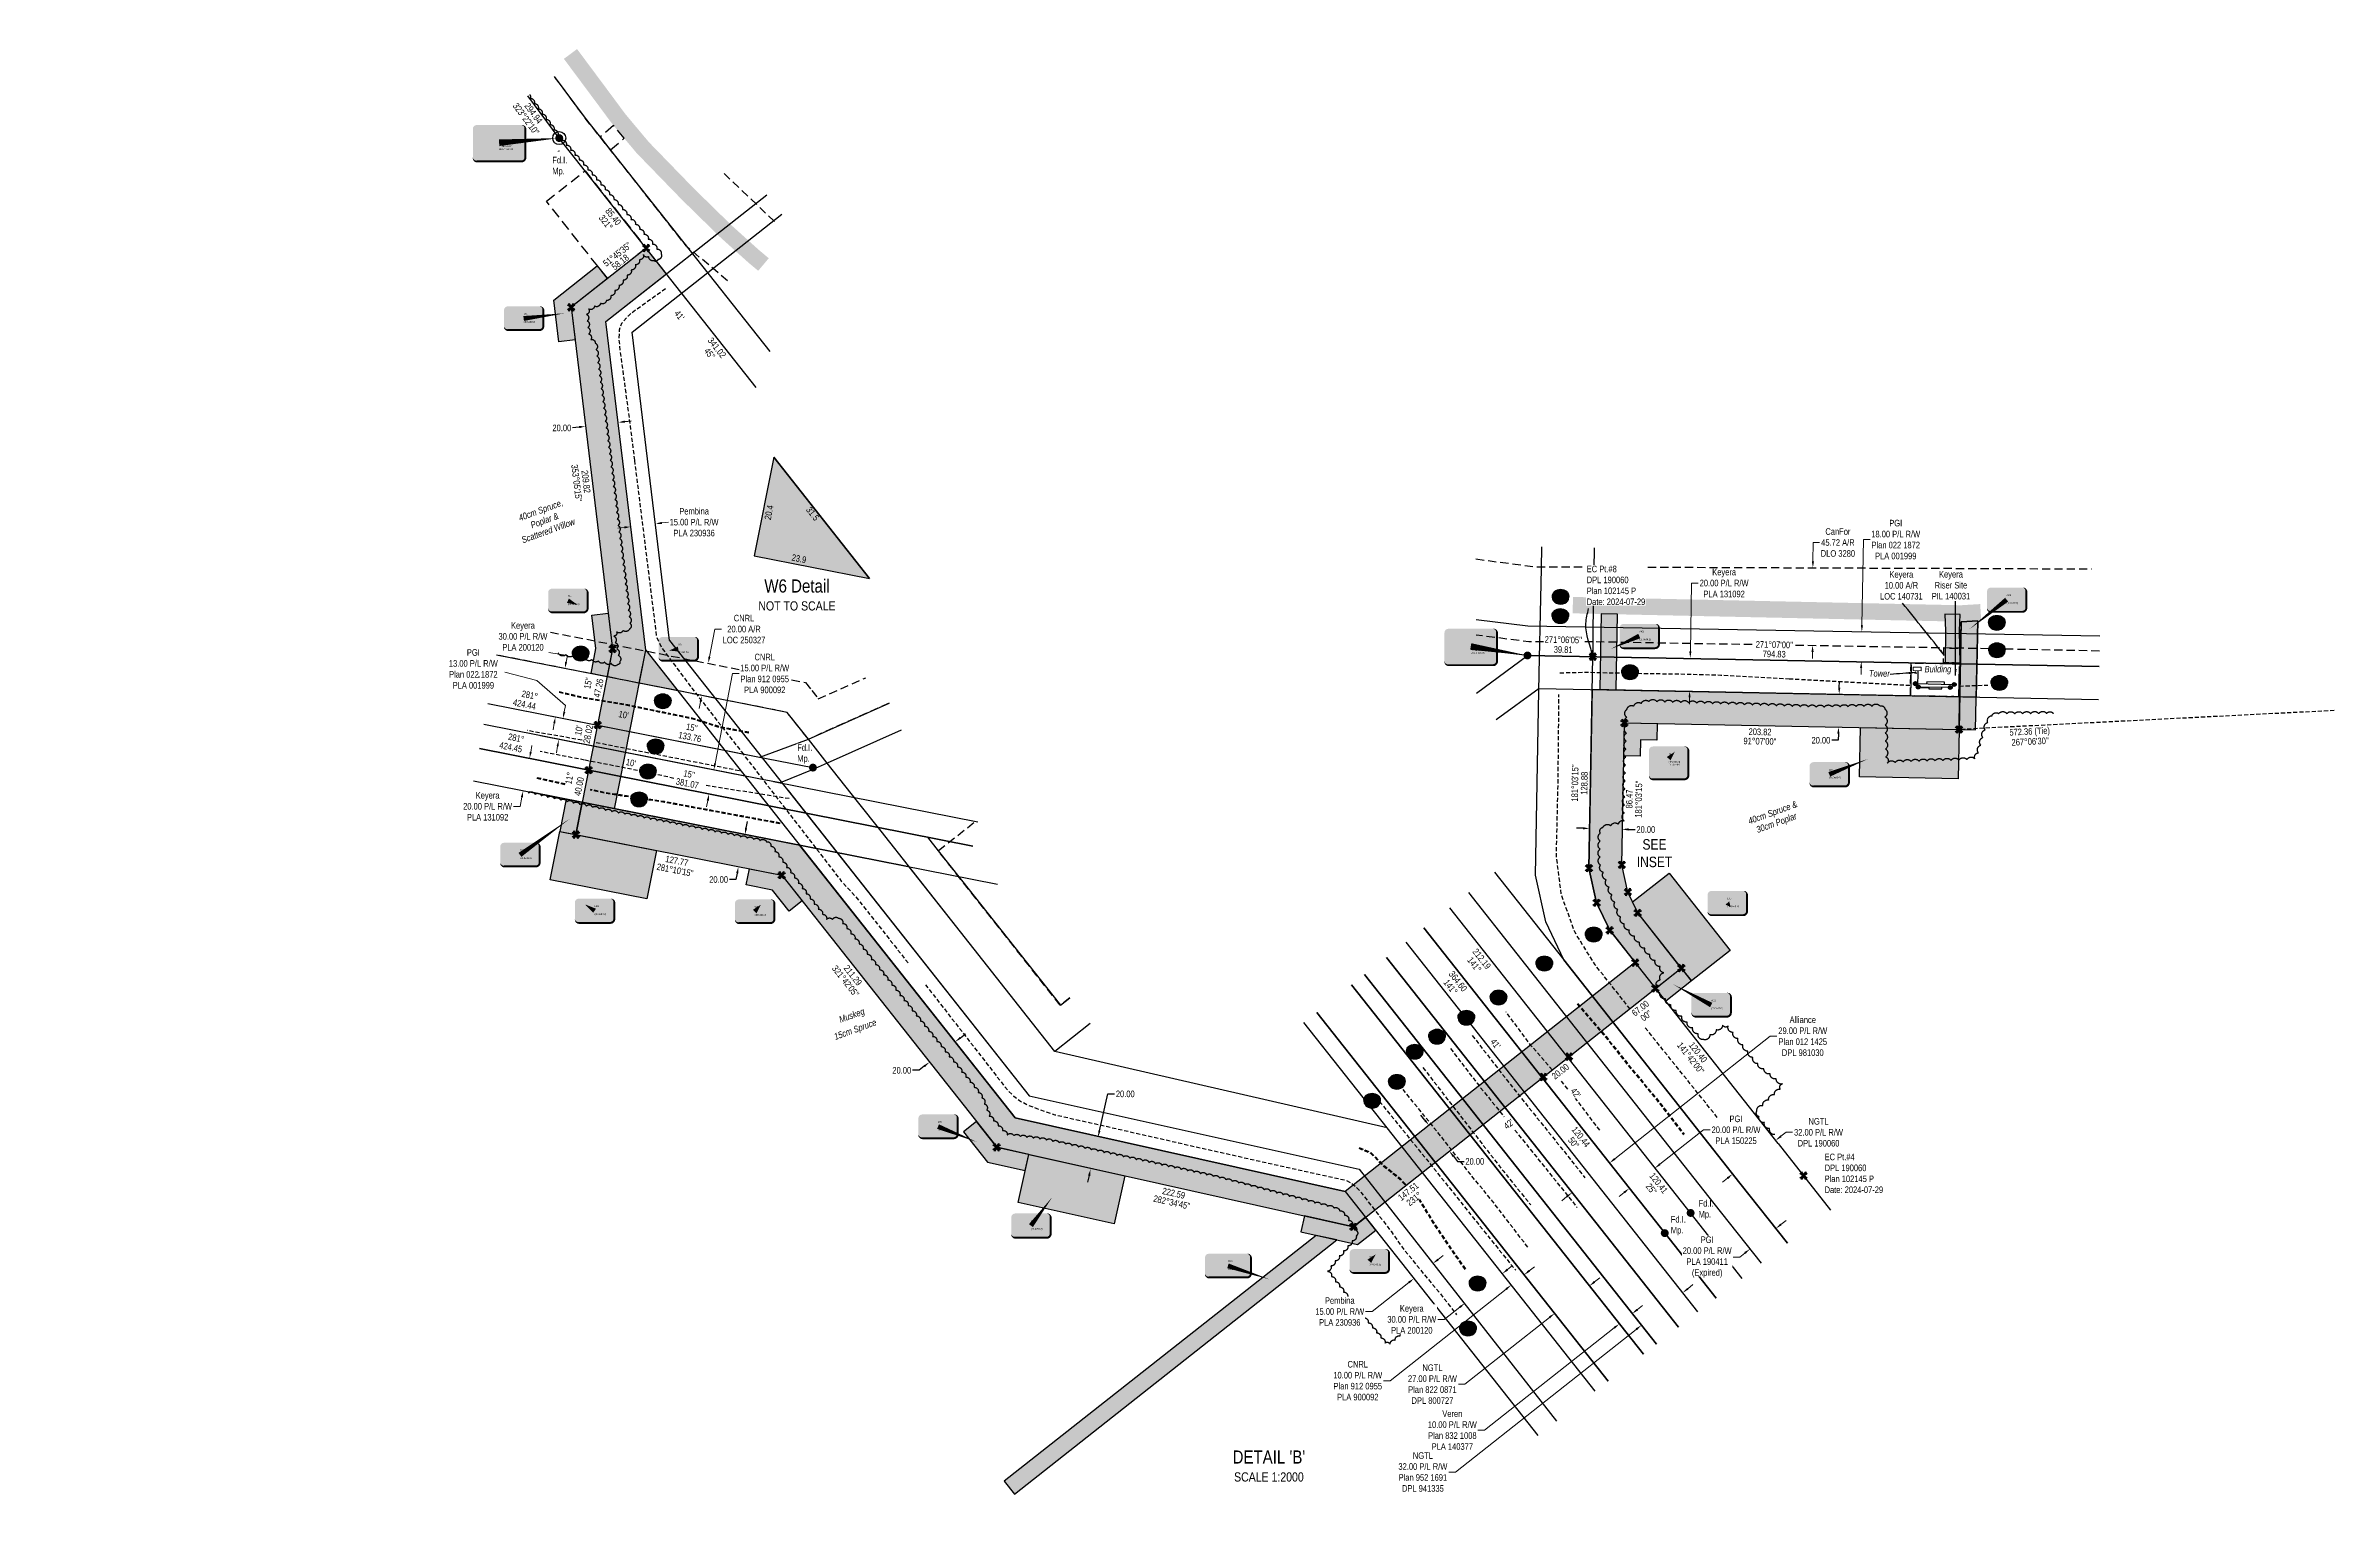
# Model space of a CAD drawing. Extents: x 413456 to 426437, y 6044251 to 6059667.
# Drawn here: x 422954 to 426437, y 6054261 to 6056507 of the extents above; entities that cross this region are included whole.
import ezdxf
from ezdxf.enums import TextEntityAlignment as Align

# ---------------------------------------------------------------- set-up
doc = ezdxf.new("R2018")
doc.units = 0
doc.header["$LTSCALE"] = 5
doc.header["$PDSIZE"] = 0.5
for name, pattern in [('0', [1, 1, 0]), ('foc-ACCESSROAD', [3.75, 2.5, -1.25]), ('foc-TIELINE', [1.875, 1.25, -0.625]), ('HIDDEN2', [4.7625, 3.175, -1.5875]), ('UG_PIPE', [1.875, 1.25, -0.625])]:
    doc.linetypes.add(name, pattern=pattern)
doc.layers.get('Defpoints').update_dxf_attribs({"color": 9})
for name, color, linetype in [('35', 37, 'Continuous'), ('AS-FENCE', 48, 'foc-FENCE'), ('AS-PIPE-UG', 44, 'UG_PIPE'), ('AS-ROADS', 254, 'Continuous'), ('AS-SYMBOL', 7, 'Continuous'), ('C-RW', 13, 'Continuous'), ('CG-NOTES', 7, 'Continuous'), ('DETAIL-T', 7, 'Continuous'), ('F-AR', 190, 'foc-ACCESSROAD'), ('F-RW', 190, 'Continuous'), ('F-WS', 190, 'foc-ACCESSROAD'), ('L-BD', 7, 'Continuous'), ('L-BD1', 253, 'Continuous'), ('L-MON', 1, 'Continuous'), ('L-MON-T', 1, 'Continuous'), ('L-TIE', 7, 'foc-TIELINE'), ('P-BUFFER-H 100m', 191, 'Continuous'), ('P-CROSSINGS', 250, 'Continuous'), ('P-CROSSINGS_2', 250, 'Continuous'), ('P-PROPOSED', 10, 'Continuous'), ('P-PROPOSED-H', 21, 'Continuous'), ('P-TEMP-BLOCKS', 250, 'Continuous'), ('P-TEMP-H', 41, 'Continuous'), ('P-TEMP_WORKSPACE', 46, 'Continuous'), ('P-TXT', 4, 'Continuous'), ('P-WORKAREA', 113, 'Continuous'), ('T-BUSH', 110, '0'), ('T-BUSH-T', 110, 'Continuous'), ('T-EXISTING RTF', 220, 'HIDDEN2')]:
    doc.layers.add(name, color=color, linetype=linetype)
for name, color, linetype, lineweight in [('AS-GENERAL', 48, 'Continuous', 18), ('C-RW-T', 13, 'Continuous', 9), ('F-AR-T', 190, 'Continuous', 9), ('F-RW-T', 190, 'Continuous', 9), ('F-WS-T', 190, 'Continuous', 9), ('T-TEXT', 48, 'Continuous', 18)]:
    doc.layers.add(name, color=color, linetype=linetype, lineweight=lineweight)
doc.layers.add('AS-PIPE-AG', color=7, linetype='Continuous', true_color=0x7d00fa)
doc.styles.add('80CG', font='ARIALN.TTF', dxfattribs={"height": 10})
doc.styles.add('80L', font='ARIALN.TTF', dxfattribs={"height": 10})
doc.styles.add('80LS', font='ARIALNI.TTF', dxfattribs={"height": 10})
doc.styles.add('Crossing', font='ARIALN.TTF', dxfattribs={"height": 10})
doc.styles.add('foc-LtypeFont', font='ARIALN.TTF', dxfattribs={"height": 7.35})
doc.styles.get("Standard").update_dxf_attribs({"font": 'ARIALN.TTF'})
doc.linetypes.add('foc-FENCE', pattern='A,10,-1,["X",foc-LtypeFont,S=0.2,R=0,X=-0.625,Y=-0.75],-1.24', length=12.24)
doc.dimstyles.new('Compass 5 000', dxfattribs={"dimscale": 5, "dimtxt": 9, "dimasz": 2, "dimexe": 0.2, "dimexo": 0.0625, "dimgap": 0.5, "dimtad": 0, "dimtih": 1, "dimtoh": 1, "dimzin": 0, "dimdsep": 46, "dimtxsty": '80CG', "dimcen": 0.1, "dimse1": 1, "dimse2": 1, "dimclrd": 256, "dimclrt": 256, "dimaunit": 1, "dimadec": 4, "dimazin": 0, "dimtfac": 0.06, "dimtofl": 0, "dimtmove": 0, "dimatfit": 1, "dimfxl": 0.2, "dimtolj": 1, "dimtzin": 0, "dimlwd": -1, "dimarcsym": 0})

msp = doc.modelspace()

# ---------------------------------------------------------------- texts
at = {"layer": 'DETAIL-T', "color": 3, "attachment_point": 5, "style": '80CG'}
for s, insert, char_height, width in [('\\pxqc;W6 Detail\\P{\\H0.7x;NOT TO SCALE}', (424097.57, 6055670.178), 19.99127, 236.99075), ('\\pxqc;SEE\\PINSET', (425402.833, 6055276.998), 15.993, 53.76817), ("\\pxqc;DETAIL 'B'\\P{\\H0.7x;SCALE 1:2000}", (424815.942, 6054343.821), 19.98457, 223.6853)]:
    msp.add_mtext(s, dxfattribs=dict(at, insert=insert, char_height=char_height, width=width))
at = {"layer": 'F-AR-T', "insert": (425778.586, 6055684.883), "char_height": 9.9956, "attachment_point": 5, "style": '80CG'}
msp.add_mtext('\\A1;Keyera\\P10.00 A/R\\PLOC 140731', dxfattribs=at)
at = {"layer": 'F-WS-T', "insert": (425854.052, 6055685.065), "char_height": 9.9956, "attachment_point": 5, "style": '80CG'}
msp.add_mtext('\\A1;Keyera\\PRiser Site\\PPIL 140031', dxfattribs=at)
at = {"layer": 'L-BD'}
for s, height, rotation, p in [('321°', 10, 308.303907, (423806.83, 6056237.647)), ('85.40', 10, 308.303907, (423818.012, 6056246.48)), ("41'", 10, 308.303907, (423918.731, 6056095.976)), ("45''", 10, 308.303907, (423964.6, 6056037.904)), ('341.02', 10, 308.303907, (423975.782, 6056046.737)), ('281°', 10, 348.828009, (423690.833, 6055517.842)), ('424.44', 10, 348.828009, (423682.805, 6055503.731)), ("10'", 10, 348.828009, (423833.614, 6055487.941)), ('281°', 10, 348.828009, (423670.404, 6055452.479)), ('133.76', 10, 348.828009, (423934.573, 6055454.011)), ("15''", 10, 348.828009, (423937.551, 6055468.541)), ('424.45', 9.9956, 348.82975, (423661.969, 6055438.507)), ("10'", 9.9956, 348.82975, (423844.82, 6055414.932)), ('381.07', 9.9956, 348.82975, (423930.69, 6055383.457)), ("15''", 9.9956, 348.82975, (423933.45, 6055397.431)), ('141°', 10, 308.29368, (425128.73, 6055107.352)), ('212.19', 10, 308.29368, (425139.914, 6055116.183)), ('141°', 10, 308.29368, (425092.565, 6055073.277)), ('364.60', 10, 308.29368, (425103.749, 6055082.107)), ("41'", 10, 308.29368, (425160.857, 6054986.773)), ("141°42'00''", 10, 308.29368, (425457.97, 6054965.066)), ('120.40', 10, 308.29368, (425469.154, 6054973.897)), ("42'", 10, 308.29368, (425282.836, 6054911.918)), ('120.44', 10, 308.29368, (425290.808, 6054845.177)), ('50"', 10, 308.29368, (425279.624, 6054836.347)), ('120.41', 10, 308.29368, (425409.205, 6054774.672)), ('25"', 10, 308.29368, (425398.021, 6054765.841))]:
    msp.add_text(s, height=height, rotation=rotation, dxfattribs=at).set_placement(p, align=Align.MIDDLE_CENTER)
at = {"layer": 'L-BD', "style": '80L'}
for s, height, rotation, p in [("271°06'05''", 9.99127, 358.8983, (425264.077, 6055602.095)), ('39.81', 9.9913, 358.8983, (425263.789, 6055587.111)), ("271°07'00''", 9.99127, 358.8831, (425585.314, 6055594.588)), ('794.83', 9.9913, 358.8831, (425585.037, 6055580.353)), ('572.36 (Tie)', 9.99127, 2.8913, (425973.872, 6055461.328)), ("267°06'30''", 9.99127, 2.8913, (425974.59, 6055447.108))]:
    msp.add_text(s, height=height, rotation=rotation, dxfattribs=at).set_placement(p, align=Align.MIDDLE)
at = {"layer": 'L-BD1'}
for s, height, rotation, p in [('323°22\'10"', 10, 306.630575, (423685.198, 6056395.276)), ('294.94', 10, 306.630575, (423696.634, 6056403.778)), ('51°45\'35"', 9.9956, 38.24085, (423823.821, 6056189.024)), ('58.18', 9.9956, 38.24085, (423828.591, 6056177.133)), ('353°05\'15"', 9.9956, 276.91305, (423762.362, 6055841.102)), ('209.82', 9.9956, 276.91305, (423776.503, 6055842.817)), ("11°                  10'                  15''", 9.99564, 78.82975, (423765.309, 6055463.274)), ('47.26', 9.9956, 78.82975, (423795.512, 6055528.357)), ('28.02', 9.9956, 78.82975, (423779.694, 6055458.363)), ('91°07\'00"', 9.9956, 358.883844, (425563.225, 6055447.56)), ('203.82', 9.9956, 358.883844, (425563.502, 6055461.801)), ('40.00', 9.9956, 78.82975, (423765.939, 6055378.592)), ('181°03\'15"', 9.9956, 88.945841, (425281.659, 6055383.902)), ('128.88', 9.9956, 88.945841, (425295.9, 6055383.64)), ('181°03\'15"', 9.9956, 88.945841, (425378.679, 6055359.277)), ('86.47', 9.9956, 88.945841, (425364.438, 6055359.539)), ('281°10\'15"', 9.9956, 348.82975, (423911.959, 6055251.392)), ('127.77', 9.9956, 348.82975, (423914.718, 6055265.366)), ('321°42\'05"', 9.9956, 308.29915, (424171.49, 6055082.275)), ('211.29', 9.9956, 308.29915, (424182.668, 6055091.103)), ('67.00', 9.9956, 38.300037, (425381.308, 6055040.881)), ("00''", 9.9956, 38.300037, (425390.136, 6055029.703)), ('20.00', 9.9956, 38.300037, (425259.51, 6054944.691)), ("42'", 9.9956, 38.300037, (425180.987, 6054864.526)), ('282°34\'45"', 9.9956, 347.42135, (424667.904, 6054745.42)), ('222.59', 9.9956, 347.42135, (424671.006, 6054759.322)), ('147.51', 9.9956, 38.300037, (425028.085, 6054761.922)), ('231°', 9.9956, 38.300037, (425036.913, 6054750.744))]:
    msp.add_text(s, height=height, rotation=rotation, dxfattribs=at).set_placement(p, align=Align.MIDDLE_CENTER)
at = {"layer": 'L-MON-T', "insert": (423725.089, 6056337.463), "char_height": 9.99564, "attachment_point": 1, "style": '80L'}
msp.add_mtext_dynamic_manual_height_columns('\\pxql;Fd.I.\\PMp.', width=22.02483, gutter_width=49.956, heights=[0], dxfattribs=at)
at = {"layer": 'P-TEMP_WORKSPACE'}
for s, rotation, p in [('20.4', 78.82975, (424054.993, 6055795.86)), ('31.5', 308.290888, (424121.527, 6055794.016)), ('23.9', 348.82975, (424100.653, 6055725.5))]:
    msp.add_text(s, height=9.9956, rotation=rotation, dxfattribs=at).set_placement(p, align=Align.MIDDLE_CENTER)
at = {"layer": 'T-BUSH-T', "char_height": 9.99564, "attachment_point": 2, "rotation": 20, "style": '80LS'}
for s, insert, width in [('40cm Spruce, Poplar &  \\PScattered Willow  ', (423705.853, 6055804.135), 96.18268), ('40cm Spruce & 30cm Poplar ', (425580.986, 6055343.76), 96.18268), ('\\P15cm Spruce ', (424178.82, 6055029.096), 240.4567)]:
    msp.add_mtext(s, dxfattribs=dict(at, insert=insert, width=width))
at = {"layer": 'T-TEXT', "style": '80LS'}
msp.add_text('Muskeg', height=9.9956, rotation=20, dxfattribs=at).set_placement((424180.996, 6055030.176), align=Align.MIDDLE_CENTER)
at = {"layer": 'T-TEXT', "char_height": 9.99035, "attachment_point": 1, "style": '80L'}
for s, insert in [('{\\fArial Narrow|b0|i1|c0|p34;Tower}', (425729.256, 6055555.84)), ('{\\fArial Narrow|b0|i1|c0|p34;Building}', (425813.863, 6055562.304))]:
    msp.add_mtext_dynamic_manual_height_columns(s, width=40.79425, gutter_width=49.956, heights=[0], dxfattribs=dict(at, insert=insert))

# ---------------------------------------------------------------- blocks, each defined once
blk = doc.blocks.new('xing2')
h = blk.add_hatch(color=50)
h.dxf.hatch_style = 1
edge = h.paths.add_edge_path()
edge.add_ellipse((0, 0), major_axis=(-12.5, 0), ratio=0.816297, start_angle=0, end_angle=360)
h = blk.add_hatch(color=250)
h.dxf.hatch_style = 1
edge = h.paths.add_edge_path()
edge.add_ellipse((0, -2), major_axis=(-12.5, 0), ratio=0.816297, start_angle=0, end_angle=180)
edge.add_line((12.5, -2), (12.5, 0))
edge.add_ellipse((0, 0), major_axis=(-12.5, 0), ratio=0.816297, start_angle=0, end_angle=180, ccw=False)
edge.add_line((-12.5, 0), (-12.5, -2))
at = {"color": 250}
blk.add_ellipse((0, 0), major_axis=(-12.5, 0), ratio=0.816297, dxfattribs=at)
blk.add_ellipse((0, -2), major_axis=(-12.5, 0), ratio=0.816297, start_param=0, end_param=3.141593, dxfattribs=at)
at = {"color": 250, "style": 'Crossing'}
blk.add_attdef('CROSSING', text='', height=9, dxfattribs=at).set_placement((0.1, 0), align=Align.MIDDLE_CENTER)
at = {"color": 250, "style": 'Crossing', "flags": 1}
for tag, p in [('DESCRIPTION', (0.1, -25.8)), ('LOCATION', (0.1, -39.3)), ('OWNER', (0.1, -12.5)), ('DWG_REF', (0.1, -52.8))]:
    blk.add_attdef(tag, text='', height=9, dxfattribs=at).set_placement(p, align=Align.MIDDLE_CENTER)
blk = doc.blocks.new('*U66')
h = blk.add_hatch(color=254)
edge = h.paths.add_edge_path()
edge.add_line((-34, -28.5), (34, -28.5))
edge.add_arc((34, -22.5), 6, 270, 360)
edge.add_line((40, -22.5), (40, 21))
edge.add_arc((34, 21), 6, 0, 90)
edge.add_line((34, 27), (-34, 27))
edge.add_arc((-34, 21), 6, 90, 180)
edge.add_line((-40, 21), (-40, -22.5))
edge.add_arc((-34, -22.5), 6, 180, 270)
at = {"color": 1, "flags": 128}
blk.add_lwpolyline([(-34, -28.5, 3, 3, 0), (34, -28.5, 3, 3, 0.414214), (40, -22.5, 3, 3, 0), (40, 21, 3, 0, 0.414214), (34, 27, 0, 0, 0), (-34, 27, 0, 0, 0.414214), (-40, 21, 0, 0, 0), (-40, -22.5, 0, 3, 0.414214)], format="xyseb", close=True, dxfattribs=at)
blk.add_lwpolyline([(91.6, 7.1, 0, 10, 0), (0, 0, 5, 5, 0)], format="xyseb", dxfattribs=at)
at = {"color": 1, "lineweight": 30, "flags": 104}
blk.add_attdef('ENTER_TEXT', text='', height=10, dxfattribs=at).set_placement((-1, 0), align=Align.MIDDLE_CENTER)
blk = doc.blocks.new('*U67')
h = blk.add_hatch(color=254)
edge = h.paths.add_edge_path()
edge.add_line((-34, -28.5), (34, -28.5))
edge.add_arc((34, -22.5), 6, 270, 360)
edge.add_line((40, -22.5), (40, 21))
edge.add_arc((34, 21), 6, 0, 90)
edge.add_line((34, 27), (-34, 27))
edge.add_arc((-34, 21), 6, 90, 180)
edge.add_line((-40, 21), (-40, -22.5))
edge.add_arc((-34, -22.5), 6, 180, 270)
at = {"color": 1, "flags": 128}
blk.add_lwpolyline([(-34, -28.5, 3, 3, 0), (34, -28.5, 3, 3, 0.414214), (40, -22.5, 3, 3, 0), (40, 21, 3, 0, 0.414214), (34, 27, 0, 0, 0), (-34, 27, 0, 0, 0.414214), (-40, 21, 0, 0, 0), (-40, -22.5, 0, 3, 0.414214)], format="xyseb", close=True, dxfattribs=at)
blk.add_lwpolyline([(86.4, -13.7, 0, 10, 0), (0, 0, 5, 5, 0)], format="xyseb", dxfattribs=at)
at = {"color": 1, "lineweight": 30, "flags": 104}
blk.add_attdef('ENTER_TEXT', text='', height=10, dxfattribs=at).set_placement((-1, 0), align=Align.MIDDLE_CENTER)
blk = doc.blocks.new('*U82')
at = {"true_color": 0xff8aff}
h = blk.add_hatch(color=211, dxfattribs=at)
edge = h.paths.add_edge_path()
edge.add_line((-24, -18.5), (24, -18.5))
edge.add_arc((24, -12.5), 6, 270, 360)
edge.add_line((30, -12.5), (30, 12.5))
edge.add_arc((24, 12.5), 6, 0, 90)
edge.add_line((24, 18.5), (-24, 18.5))
edge.add_arc((-24, 12.5), 6, 90, 180)
edge.add_line((-30, 12.5), (-30, -12.5))
edge.add_arc((-24, -12.5), 6, 180, 270)
at = {"flags": 128}
blk.add_lwpolyline([(32.6, 43.6, 0, 7.5, 0), (0, 0, 0, 0, 0)], format="xyseb", dxfattribs=at)
at = {"color": 250, "flags": 128}
blk.add_lwpolyline([(-24, -18.5, 3, 3, 0), (24, -18.5, 3, 3, 0.414214), (30, -12.5, 3, 3, 0), (30, 12.5, 3, 0, 0.414214), (24, 18.5, 0, 0, 0), (-24, 18.5, 0, 0, 0.414214), (-30, 12.5, 0, 0, 0), (-30, -12.5, 0, 3, 0.414214)], format="xyseb", close=True, dxfattribs=at)
at = {"color": 250, "lineweight": 30, "flags": 104}
blk.add_attdef('TEMP_AREA_W1', text='', height=12, dxfattribs=at).set_placement((0, 8.3), align=Align.MIDDLE_CENTER)
blk.add_attdef('ENTER_TEXT', text='', height=9, dxfattribs=at).set_placement((0, -3.8), align=Align.TOP_CENTER)
blk = doc.blocks.new('*U83')
at = {"true_color": 0xff8aff}
h = blk.add_hatch(color=211, dxfattribs=at)
edge = h.paths.add_edge_path()
edge.add_line((-24, -18.5), (24, -18.5))
edge.add_arc((24, -12.5), 6, 270, 360)
edge.add_line((30, -12.5), (30, 12.5))
edge.add_arc((24, 12.5), 6, 0, 90)
edge.add_line((24, 18.5), (-24, 18.5))
edge.add_arc((-24, 12.5), 6, 90, 180)
edge.add_line((-30, 12.5), (-30, -12.5))
edge.add_arc((-24, -12.5), 6, 180, 270)
at = {"color": 250, "flags": 128}
blk.add_lwpolyline([(-24, -18.5, 3, 3, 0), (24, -18.5, 3, 3, 0.414214), (30, -12.5, 3, 3, 0), (30, 12.5, 3, 0, 0.414214), (24, 18.5, 0, 0, 0), (-24, 18.5, 0, 0, 0.414214), (-30, 12.5, 0, 0, 0), (-30, -12.5, 0, 3, 0.414214)], format="xyseb", close=True, dxfattribs=at)
at = {"flags": 128}
blk.add_lwpolyline([(58.4, 23.1, 0, 7.5, 0), (0, 0, 0, 0, 0)], format="xyseb", dxfattribs=at)
at = {"color": 250, "lineweight": 30, "flags": 104}
blk.add_attdef('TEMP_AREA_W1', text='', height=12, dxfattribs=at).set_placement((0, 8.3), align=Align.MIDDLE_CENTER)
blk.add_attdef('ENTER_TEXT', text='', height=9, dxfattribs=at).set_placement((0, -3.8), align=Align.TOP_CENTER)
blk = doc.blocks.new('*U77')
at = {"true_color": 0xff8aff}
h = blk.add_hatch(color=211, dxfattribs=at)
edge = h.paths.add_edge_path()
edge.add_line((-24, -17.7), (24, -17.7))
edge.add_arc((24, -11.7), 6, 270, 360)
edge.add_line((30, -11.7), (30, 12.5))
edge.add_arc((24, 12.5), 6, 0, 90)
edge.add_line((24, 18.5), (-24, 18.5))
edge.add_arc((-24, 12.5), 6, 90, 180)
edge.add_line((-30, 12.5), (-30, -11.7))
edge.add_arc((-24, -11.7), 6, 180, 270)
at = {"color": 250, "flags": 128}
blk.add_lwpolyline([(-24, -17.7, 3, 3, 0), (24, -17.7, 3, 3, 0.414214), (30, -11.7, 3, 3, 0), (30, 12.5, 3, 0, 0.414214), (24, 18.5, 0, 0, 0), (-24, 18.5, 0, 0, 0.414214), (-30, 12.5, 0, 0, 0), (-30, -11.7, 0, 3, 0.414214)], format="xyseb", close=True, dxfattribs=at)
at = {"flags": 128}
blk.add_lwpolyline([(14.6, -6.3, 0, 7.5, 0), (0, 0, 0, 0, 0)], format="xyseb", dxfattribs=at)
at = {"color": 250, "lineweight": 30, "flags": 104}
blk.add_attdef('TEMP_AREA_W1', text='', height=12, dxfattribs=at).set_placement((0, 8.3), align=Align.MIDDLE_CENTER)
blk.add_attdef('ENTER_TEXT', text='', height=9, dxfattribs=at).set_placement((0, -3.8), align=Align.TOP_CENTER)
blk = doc.blocks.new('*U71')
at = {"true_color": 0xff8aff}
h = blk.add_hatch(color=211, dxfattribs=at)
edge = h.paths.add_edge_path()
edge.add_line((-24, -17.7), (24, -17.7))
edge.add_arc((24, -11.7), 6, 270, 360)
edge.add_line((30, -11.7), (30, 12.5))
edge.add_arc((24, 12.5), 6, 0, 90)
edge.add_line((24, 18.5), (-24, 18.5))
edge.add_arc((-24, 12.5), 6, 90, 180)
edge.add_line((-30, 12.5), (-30, -11.7))
edge.add_arc((-24, -11.7), 6, 180, 270)
at = {"color": 250, "flags": 128}
blk.add_lwpolyline([(-24, -17.7, 3, 3, 0), (24, -17.7, 3, 3, 0.414214), (30, -11.7, 3, 3, 0), (30, 12.5, 3, 0, 0.414214), (24, 18.5, 0, 0, 0), (-24, 18.5, 0, 0, 0.414214), (-30, 12.5, 0, 0, 0), (-30, -11.7, 0, 3, 0.414214)], format="xyseb", close=True, dxfattribs=at)
at = {"flags": 128}
blk.add_lwpolyline([(-14.1, -2.3, 0, 7.5, 0), (0, 0, 0, 0, 0)], format="xyseb", dxfattribs=at)
at = {"color": 250, "lineweight": 30, "flags": 104}
blk.add_attdef('TEMP_AREA_W1', text='', height=12, dxfattribs=at).set_placement((0, 8.3), align=Align.MIDDLE_CENTER)
blk.add_attdef('ENTER_TEXT', text='', height=9, dxfattribs=at).set_placement((0, -3.8), align=Align.TOP_CENTER)
blk = doc.blocks.new('*U84')
at = {"true_color": 0xff8aff}
h = blk.add_hatch(color=211, dxfattribs=at)
edge = h.paths.add_edge_path()
edge.add_line((-24, -17.7), (24, -17.7))
edge.add_arc((24, -11.7), 6, 270, 360)
edge.add_line((30, -11.7), (30, 12.5))
edge.add_arc((24, 12.5), 6, 0, 90)
edge.add_line((24, 18.5), (-24, 18.5))
edge.add_arc((-24, 12.5), 6, 90, 180)
edge.add_line((-30, 12.5), (-30, -11.7))
edge.add_arc((-24, -11.7), 6, 180, 270)
at = {"color": 250, "flags": 128}
blk.add_lwpolyline([(-24, -17.7, 3, 3, 0), (24, -17.7, 3, 3, 0.414214), (30, -11.7, 3, 3, 0), (30, 12.5, 3, 0, 0.414214), (24, 18.5, 0, 0, 0), (-24, 18.5, 0, 0, 0.414214), (-30, 12.5, 0, 0, 0), (-30, -11.7, 0, 3, 0.414214)], format="xyseb", close=True, dxfattribs=at)
at = {"flags": 128}
blk.add_lwpolyline([(59.2, -23.5, 0, 7.5, 0), (0, 0, 0, 0, 0)], format="xyseb", dxfattribs=at)
at = {"color": 250, "lineweight": 30, "flags": 104}
blk.add_attdef('TEMP_AREA_W1', text='', height=12, dxfattribs=at).set_placement((0, 8.3), align=Align.MIDDLE_CENTER)
blk.add_attdef('ENTER_TEXT', text='', height=9, dxfattribs=at).set_placement((0, -3.8), align=Align.TOP_CENTER)
blk = doc.blocks.new('*U85')
at = {"true_color": 0xff8aff}
h = blk.add_hatch(color=211, dxfattribs=at)
edge = h.paths.add_edge_path()
edge.add_line((-24, -17.7), (24, -17.7))
edge.add_arc((24, -11.7), 6, 270, 360)
edge.add_line((30, -11.7), (30, 12.5))
edge.add_arc((24, 12.5), 6, 0, 90)
edge.add_line((24, 18.5), (-24, 18.5))
edge.add_arc((-24, 12.5), 6, 90, 180)
edge.add_line((-30, 12.5), (-30, -11.7))
edge.add_arc((-24, -11.7), 6, 180, 270)
at = {"flags": 128}
blk.add_lwpolyline([(76.5, 55.5, 0, 7.5, 0), (0, 0, 0, 0, 0)], format="xyseb", dxfattribs=at)
at = {"color": 250, "flags": 128}
blk.add_lwpolyline([(-24, -17.7, 3, 3, 0), (24, -17.7, 3, 3, 0.414214), (30, -11.7, 3, 3, 0), (30, 12.5, 3, 0, 0.414214), (24, 18.5, 0, 0, 0), (-24, 18.5, 0, 0, 0.414214), (-30, 12.5, 0, 0, 0), (-30, -11.7, 0, 3, 0.414214)], format="xyseb", close=True, dxfattribs=at)
at = {"color": 250, "lineweight": 30, "flags": 104}
blk.add_attdef('TEMP_AREA_W1', text='', height=12, dxfattribs=at).set_placement((0, 8.3), align=Align.MIDDLE_CENTER)
blk.add_attdef('ENTER_TEXT', text='', height=9, dxfattribs=at).set_placement((0, -3.8), align=Align.TOP_CENTER)
blk = doc.blocks.new('*U72')
at = {"true_color": 0xff8aff}
h = blk.add_hatch(color=211, dxfattribs=at)
edge = h.paths.add_edge_path()
edge.add_line((-24, -17.7), (24, -17.7))
edge.add_arc((24, -11.7), 6, 270, 360)
edge.add_line((30, -11.7), (30, 12.5))
edge.add_arc((24, 12.5), 6, 0, 90)
edge.add_line((24, 18.5), (-24, 18.5))
edge.add_arc((-24, 12.5), 6, 90, 180)
edge.add_line((-30, 12.5), (-30, -11.7))
edge.add_arc((-24, -11.7), 6, 180, 270)
at = {"color": 250, "flags": 128}
blk.add_lwpolyline([(-24, -17.7, 3, 3, 0), (24, -17.7, 3, 3, 0.414214), (30, -11.7, 3, 3, 0), (30, 12.5, 3, 0, 0.414214), (24, 18.5, 0, 0, 0), (-24, 18.5, 0, 0, 0.414214), (-30, 12.5, 0, 0, 0), (-30, -11.7, 0, 3, 0.414214)], format="xyseb", close=True, dxfattribs=at)
at = {"flags": 128}
blk.add_lwpolyline([(9.5, 10.5, 0, 7.5, 0), (0, 0, 0, 0, 0)], format="xyseb", dxfattribs=at)
at = {"color": 250, "lineweight": 30, "flags": 104}
blk.add_attdef('TEMP_AREA_W1', text='', height=12, dxfattribs=at).set_placement((0, 8.3), align=Align.MIDDLE_CENTER)
blk.add_attdef('ENTER_TEXT', text='', height=9, dxfattribs=at).set_placement((0, -3.8), align=Align.TOP_CENTER)
blk = doc.blocks.new('*U74')
at = {"true_color": 0xff8aff}
h = blk.add_hatch(color=211, dxfattribs=at)
edge = h.paths.add_edge_path()
edge.add_line((-24, -17.7), (24, -17.7))
edge.add_arc((24, -11.7), 6, 270, 360)
edge.add_line((30, -11.7), (30, 12.5))
edge.add_arc((24, 12.5), 6, 0, 90)
edge.add_line((24, 18.5), (-24, 18.5))
edge.add_arc((-24, 12.5), 6, 90, 180)
edge.add_line((-30, 12.5), (-30, -11.7))
edge.add_arc((-24, -11.7), 6, 180, 270)
at = {"flags": 128}
blk.add_lwpolyline([(-57.7, 31.4, 0, 7.5, 0), (0, 0, 0, 0, 0)], format="xyseb", dxfattribs=at)
at = {"color": 250, "flags": 128}
blk.add_lwpolyline([(-24, -17.7, 3, 3, 0), (24, -17.7, 3, 3, 0.414214), (30, -11.7, 3, 3, 0), (30, 12.5, 3, 0, 0.414214), (24, 18.5, 0, 0, 0), (-24, 18.5, 0, 0, 0.414214), (-30, 12.5, 0, 0, 0), (-30, -11.7, 0, 3, 0.414214)], format="xyseb", close=True, dxfattribs=at)
at = {"color": 250, "lineweight": 30, "flags": 104}
blk.add_attdef('TEMP_AREA_W1', text='', height=12, dxfattribs=at).set_placement((0, 8.3), align=Align.MIDDLE_CENTER)
blk.add_attdef('ENTER_TEXT', text='', height=9, dxfattribs=at).set_placement((0, -3.8), align=Align.TOP_CENTER)
blk = doc.blocks.new('*U75')
at = {"true_color": 0xff8aff}
h = blk.add_hatch(color=211, dxfattribs=at)
edge = h.paths.add_edge_path()
edge.add_line((-24, -17.7), (24, -17.7))
edge.add_arc((24, -11.7), 6, 270, 360)
edge.add_line((30, -11.7), (30, 12.5))
edge.add_arc((24, 12.5), 6, 0, 90)
edge.add_line((24, 18.5), (-24, 18.5))
edge.add_arc((-24, 12.5), 6, 90, 180)
edge.add_line((-30, 12.5), (-30, -11.7))
edge.add_arc((-24, -11.7), 6, 180, 270)
at = {"color": 250, "flags": 128}
blk.add_lwpolyline([(-24, -17.7, 3, 3, 0), (24, -17.7, 3, 3, 0.414214), (30, -11.7, 3, 3, 0), (30, 12.5, 3, 0, 0.414214), (24, 18.5, 0, 0, 0), (-24, 18.5, 0, 0, 0.414214), (-30, 12.5, 0, 0, 0), (-30, -11.7, 0, 3, 0.414214)], format="xyseb", close=True, dxfattribs=at)
at = {"flags": 128}
blk.add_lwpolyline([(61.9, 7.8, 0, 7.5, 0), (0, 0, 0, 0, 0)], format="xyseb", dxfattribs=at)
at = {"color": 250, "lineweight": 30, "flags": 104}
blk.add_attdef('TEMP_AREA_W1', text='', height=12, dxfattribs=at).set_placement((0, 8.3), align=Align.MIDDLE_CENTER)
blk.add_attdef('ENTER_TEXT', text='', height=9, dxfattribs=at).set_placement((0, -3.8), align=Align.TOP_CENTER)
blk = doc.blocks.new('*U79')
at = {"true_color": 0xff8aff}
h = blk.add_hatch(color=211, dxfattribs=at)
edge = h.paths.add_edge_path()
edge.add_line((-24, -18.5), (24, -18.5))
edge.add_arc((24, -12.5), 6, 270, 360)
edge.add_line((30, -12.5), (30, 12.5))
edge.add_arc((24, 12.5), 6, 0, 90)
edge.add_line((24, 18.5), (-24, 18.5))
edge.add_arc((-24, 12.5), 6, 90, 180)
edge.add_line((-30, 12.5), (-30, -12.5))
edge.add_arc((-24, -12.5), 6, 180, 270)
at = {"color": 250, "flags": 128}
blk.add_lwpolyline([(-24, -18.5, 3, 3, 0), (24, -18.5, 3, 3, 0.414214), (30, -12.5, 3, 3, 0), (30, 12.5, 3, 0, 0.414214), (24, 18.5, 0, 0, 0), (-24, 18.5, 0, 0, 0.414214), (-30, 12.5, 0, 0, 0), (-30, -12.5, 0, 3, 0.414214)], format="xyseb", close=True, dxfattribs=at)
at = {"flags": 128}
blk.add_lwpolyline([(5.1, -6, 0, 7.5, 0), (0, 0, 0, 0, 0)], format="xyseb", dxfattribs=at)
at = {"color": 250, "lineweight": 30, "flags": 104}
blk.add_attdef('TEMP_AREA_W1', text='', height=12, dxfattribs=at).set_placement((0, 8.3), align=Align.MIDDLE_CENTER)
blk.add_attdef('ENTER_TEXT', text='', height=9, dxfattribs=at).set_placement((0, -3.8), align=Align.TOP_CENTER)
blk = doc.blocks.new('*U80')
at = {"true_color": 0xff8aff}
h = blk.add_hatch(color=211, dxfattribs=at)
edge = h.paths.add_edge_path()
edge.add_line((-24, -18.5), (24, -18.5))
edge.add_arc((24, -12.5), 6, 270, 360)
edge.add_line((30, -12.5), (30, 12.5))
edge.add_arc((24, 12.5), 6, 0, 90)
edge.add_line((24, 18.5), (-24, 18.5))
edge.add_arc((-24, 12.5), 6, 90, 180)
edge.add_line((-30, 12.5), (-30, -12.5))
edge.add_arc((-24, -12.5), 6, 180, 270)
at = {"color": 250, "flags": 128}
blk.add_lwpolyline([(-24, -18.5, 3, 3, 0), (24, -18.5, 3, 3, 0.414214), (30, -12.5, 3, 3, 0), (30, 12.5, 3, 0, 0.414214), (24, 18.5, 0, 0, 0), (-24, 18.5, 0, 0, 0.414214), (-30, 12.5, 0, 0, 0), (-30, -12.5, 0, 3, 0.414214)], format="xyseb", close=True, dxfattribs=at)
at = {"flags": 128}
blk.add_lwpolyline([(-14.5, 9.7, 0, 7.5, 0), (0, 0, 0, 0, 0)], format="xyseb", dxfattribs=at)
at = {"color": 250, "lineweight": 30, "flags": 104}
blk.add_attdef('TEMP_AREA_W1', text='', height=12, dxfattribs=at).set_placement((0, 8.3), align=Align.MIDDLE_CENTER)
blk.add_attdef('ENTER_TEXT', text='', height=9, dxfattribs=at).set_placement((0, -3.8), align=Align.TOP_CENTER)
blk = doc.blocks.new('*U86')
at = {"true_color": 0xff8aff}
h = blk.add_hatch(color=211, dxfattribs=at)
edge = h.paths.add_edge_path()
edge.add_line((-29, -17.7), (29, -17.7))
edge.add_arc((29, -11.7), 6, 270, 360)
edge.add_line((35, -11.7), (35, 12.5))
edge.add_arc((29, 12.5), 6, 0, 90)
edge.add_line((29, 18.5), (-29, 18.5))
edge.add_arc((-29, 12.5), 6, 90, 180)
edge.add_line((-35, 12.5), (-35, -11.7))
edge.add_arc((-29, -11.7), 6, 180, 270)
at = {"color": 250, "flags": 128}
blk.add_lwpolyline([(-29, -17.7, 3, 3, 0), (29, -17.7, 3, 3, 0.414214), (35, -11.7, 3, 3, 0), (35, 12.5, 3, 0, 0.414214), (29, 18.5, 0, 0, 0), (-29, 18.5, 0, 0, 0.414214), (-35, 12.5, 0, 0, 0), (-35, -11.7, 0, 3, 0.414214)], format="xyseb", close=True, dxfattribs=at)
at = {"flags": 128}
blk.add_lwpolyline([(63.6, -20.7, 0, 7.5, 0), (0, 0, 0, 0, 0)], format="xyseb", dxfattribs=at)
at = {"color": 250, "lineweight": 30, "flags": 104}
blk.add_attdef('TEMP_AREA_W1', text='', height=12, dxfattribs=at).set_placement((0, 8.3), align=Align.MIDDLE_CENTER)
blk.add_attdef('ENTER_TEXT', text='', height=9, dxfattribs=at).set_placement((0, -3.8), align=Align.TOP_CENTER)
blk = doc.blocks.new('*D98')
at = {"layer": 'C-RW-T', "transparency": 16777216}
for p, q in [((425376.8, 6054582.1), (425384.6, 6054588.3)), ((425341.4, 6054554.2), (425144.1, 6054398.5)), ((425144.1, 6054398.5), (425134.1, 6054398.5))]:
    blk.add_line(p, q, dxfattribs=at)
for points in [[(425375.7, 6054583.4), (425377.8, 6054580.8), (425368.9, 6054575.9)], [(425340.4, 6054555.5), (425342.5, 6054552.9), (425349.3, 6054560.4)]]:
    blk.add_solid(points, dxfattribs=at)
at = {"layer": 'Defpoints', "color": 0, "transparency": 16777216}
for p in [(425368.9, 6054575.9), (425529.4, 6054372.6), (425509.8, 6054357.1)]:
    blk.add_point(p, dxfattribs=at)
at = {"layer": 'C-RW-T', "transparency": 16777216, "insert": (425095.1, 6054398.5), "char_height": 10, "attachment_point": 5, "style": '80CG', "bg_fill": 3, "box_fill_scale": 1.1, "bg_fill_color": 256, "bg_fill_true_color": 13158600, "bg_fill_transparency": 0}
blk.add_mtext('\\A1;Veren\\P10.00 P/L R/W\\PPlan 832 1008\\PPLA 140377', dxfattribs=at)
blk = doc.blocks.new('*D112')
at = {"layer": 'Defpoints', "color": 0, "transparency": 16777216}
for p in [(425610.7, 6055711.8), (425643.9, 6055711.6), (425610.3, 6055593.6)]:
    blk.add_point(p, dxfattribs=at)
at = {"layer": 'F-AR-T', "transparency": 16777216}
for p, q in [((425643.9, 6055721.6), (425644.1, 6055750.1)), ((425644.1, 6055750.1), (425654.1, 6055750.1)), ((425643.4, 6055583.4), (425643.4, 6055573.4))]:
    blk.add_line(p, q, dxfattribs=at)
for points in [[(425642.3, 6055721.7), (425645.6, 6055721.6), (425643.9, 6055711.6)], [(425641.7, 6055583.5), (425645.1, 6055583.4), (425643.4, 6055593.4)]]:
    blk.add_solid(points, dxfattribs=at)
at = {"layer": 'F-AR-T', "transparency": 16777216, "insert": (425682, 6055750.1), "char_height": 10, "attachment_point": 5, "style": '80CG'}
blk.add_mtext('\\A1;CanFor\\P45.72 A/R\\PDLO 3280', dxfattribs=at)
blk = doc.blocks.new('*D184')
at = {"layer": 'Defpoints', "color": 0, "transparency": 16777216}
for p in [(425154.5, 6054807.2), (425101.4, 6054765.3), (425250.8, 6054576.3)]:
    blk.add_point(p, dxfattribs=at)
at = {"layer": 'F-RW-T', "transparency": 16777216}
for p, q in [((425311.6, 6054624.3), (425319.5, 6054630.5)), ((425242.9, 6054570.1), (425114.3, 6054468.5)), ((425114.3, 6054468.5), (425104.3, 6054468.5))]:
    blk.add_line(p, q, dxfattribs=at)
for points in [[(425310.6, 6054625.7), (425312.7, 6054623), (425303.8, 6054618.1)], [(425241.9, 6054571.4), (425243.9, 6054568.8), (425250.8, 6054576.3)]]:
    blk.add_solid(points, dxfattribs=at)
at = {"layer": 'F-RW-T', "transparency": 16777216, "insert": (425064.8, 6054468.5), "char_height": 10, "attachment_point": 5, "style": '80CG'}
blk.add_mtext('\\A1;NGTL\\P27.00 P/L R/W\\PPlan 822 0871\\PDPL 800727', dxfattribs=at)
blk = doc.blocks.new('*D185')
at = {"layer": 'Defpoints', "color": 0, "transparency": 16777216}
for p in [(425328.2, 6054813.1), (425334.4, 6054805.3), (425271.3, 6054768.1)]:
    blk.add_point(p, dxfattribs=at)
at = {"layer": 'F-RW-T', "transparency": 16777216}
for p, q in [((425342.3, 6054811.5), (425578.9, 6054998.3)), ((425578.9, 6054998.3), (425588.9, 6054998.3)), ((425269.6, 6054754.1), (425261.7, 6054747.9))]:
    blk.add_line(p, q, dxfattribs=at)
for points in [[(425341.2, 6054812.8), (425343.3, 6054810.2), (425334.4, 6054805.3)], [(425268.6, 6054755.4), (425270.6, 6054752.8), (425277.4, 6054760.3)]]:
    blk.add_solid(points, dxfattribs=at)
at = {"layer": 'F-RW-T', "transparency": 16777216, "insert": (425628.5, 6054998.3), "char_height": 10, "attachment_point": 5, "style": '80CG'}
blk.add_mtext('\\A1;Alliance\\P29.00 P/L R/W\\PPlan 012 1425\\PDPL 981030', dxfattribs=at)
blk = doc.blocks.new('*D186')
at = {"layer": 'Defpoints', "color": 0, "transparency": 16777216}
for p in [(425523, 6055617.9), (425522.2, 6055572.7), (425717.6, 6055569.1)]:
    blk.add_point(p, dxfattribs=at)
at = {"layer": 'F-RW-T', "transparency": 16777216}
for p, q in [((425718.6, 6055624.3), (425721, 6055754.6)), ((425721, 6055754.6), (425731, 6055754.6)), ((425717.4, 6055559.1), (425717.2, 6055549.1))]:
    blk.add_line(p, q, dxfattribs=at)
for points in [[(425716.9, 6055624.3), (425720.2, 6055624.2), (425718.4, 6055614.3)], [(425715.7, 6055559.1), (425719, 6055559.1), (425717.6, 6055569.1)]]:
    blk.add_solid(points, dxfattribs=at)
at = {"layer": 'F-RW-T', "transparency": 16777216, "insert": (425770, 6055754.6), "char_height": 10, "attachment_point": 5, "style": '80CG'}
blk.add_mtext('\\A1;PGI\\P18.00 P/L R/W\\PPlan 022 1872\\PPLA 001999', dxfattribs=at)
blk = doc.blocks.new('*D187')
at = {"layer": 'Defpoints', "color": 0, "transparency": 16777216}
for p in [(426180.2, 6055561.1), (425456.3, 6055524.2), (426179.3, 6055511.1)]:
    blk.add_point(p, dxfattribs=at)
at = {"layer": 'F-RW-T', "transparency": 16777216}
for p, q in [((425457.4, 6055584.2), (425459.3, 6055688.4)), ((425459.3, 6055688.4), (425469.3, 6055688.4)), ((425456.2, 6055514.2), (425456, 6055504.2))]:
    blk.add_line(p, q, dxfattribs=at)
for points in [[(425455.8, 6055584.2), (425459.1, 6055584.2), (425457.2, 6055574.2)], [(425454.5, 6055514.2), (425457.8, 6055514.2), (425456.3, 6055524.2)]]:
    blk.add_solid(points, dxfattribs=at)
at = {"layer": 'F-RW-T', "transparency": 16777216, "insert": (425508.8, 6055688.4), "char_height": 10, "attachment_point": 5, "style": '80CG'}
blk.add_mtext('\\A1;Keyera\\P20.00 P/L R/W\\PPLA 131092', dxfattribs=at)
blk = doc.blocks.new('*D188')
at = {"layer": 'Defpoints', "color": 0, "transparency": 16777216}
for p in [(425403.3, 6054797.3), (425486.6, 6054612.5), (425525.3, 6054643.1)]:
    blk.add_point(p, dxfattribs=at)
at = {"layer": 'F-RW-T', "transparency": 16777216}
for p, q in [((425411.1, 6054803.5), (425477.4, 6054855.8)), ((425477.4, 6054855.8), (425487.4, 6054855.8)), ((425356.8, 6054760.5), (425349, 6054754.3))]:
    blk.add_line(p, q, dxfattribs=at)
for points in [[(425410.1, 6054804.8), (425412.2, 6054802.2), (425403.3, 6054797.3)], [(425355.8, 6054761.8), (425357.8, 6054759.2), (425364.6, 6054766.7)]]:
    blk.add_solid(points, dxfattribs=at)
at = {"layer": 'F-RW-T', "transparency": 16777216, "insert": (425526.9, 6054855.8), "char_height": 10, "attachment_point": 5, "style": '80CG'}
blk.add_mtext('\\A1;PGI\\P20.00 P/L R/W\\PPLA 150225', dxfattribs=at)
blk = doc.blocks.new('*D189')
at = {"layer": 'Defpoints', "color": 0, "transparency": 16777216}
for p in [(425184.9, 6054619.5), (425216.1, 6054620.2), (425196.5, 6054604.7)]:
    blk.add_point(p, dxfattribs=at)
at = {"layer": 'F-RW-T', "transparency": 16777216}
for p, q in [((425212.3, 6054641.2), (425220.1, 6054647.3)), ((425177, 6054613.3), (425000.3, 6054473.8)), ((425000.3, 6054473.8), (424990.3, 6054473.8))]:
    blk.add_line(p, q, dxfattribs=at)
for points in [[(425176, 6054614.6), (425178, 6054612), (425184.9, 6054619.5)], [(425211.2, 6054642.5), (425213.3, 6054639.8), (425204.4, 6054635)]]:
    blk.add_solid(points, dxfattribs=at)
at = {"layer": 'F-RW-T', "transparency": 16777216, "insert": (424951.2, 6054473.8), "char_height": 10, "attachment_point": 5, "style": '80CG'}
blk.add_mtext('\\A1;CNRL\\P10.00 P/L R/W\\PPlan 912 0955\\PPLA 900092', dxfattribs=at)
blk = doc.blocks.new('*D190')
at = {"layer": 'Defpoints', "color": 0, "transparency": 16777216}
for p in [(423076.2, 6055611.7), (423069.8, 6055578.9), (423735.2, 6055449.7)]:
    blk.add_point(p, dxfattribs=at)
at = {"layer": 'F-RW-T', "transparency": 16777216}
for p, q in [((423743.4, 6055492.3), (423745.3, 6055502.1)), ((423733.3, 6055439.9), (423731.4, 6055430.1))]:
    blk.add_line(p, q, dxfattribs=at)
for points in [[(423741.8, 6055492.6), (423745.1, 6055492), (423741.5, 6055482.5)], [(423731.6, 6055440.2), (423734.9, 6055439.6), (423735.2, 6055449.7)]]:
    blk.add_solid(points, dxfattribs=at)
at = {"layer": 'F-RW-T', "transparency": 16777216, "insert": (423605, 6055557.6), "char_height": 10, "attachment_point": 5, "style": '80CG'}
blk.add_mtext('\\A1;PGI\\P13.00 P/L R/W\\PPlan 022 1872\\PPLA 001999', dxfattribs=at)
blk = doc.blocks.new('*D191')
at = {"layer": 'Defpoints', "color": 0, "transparency": 16777216}
for p in [(422963.7, 6055562.2), (422954.2, 6055513.1), (423680.9, 6055372.1)]:
    blk.add_point(p, dxfattribs=at)
at = {"layer": 'F-RW-T', "transparency": 16777216}
for p, q in [((423692.3, 6055431), (423694.2, 6055440.8)), ((423676.3, 6055348.4), (423666.3, 6055348.4)), ((423679, 6055362.3), (423676.3, 6055348.4))]:
    blk.add_line(p, q, dxfattribs=at)
for points in [[(423690.7, 6055431.3), (423693.9, 6055430.7), (423690.4, 6055421.2)], [(423677.3, 6055362.6), (423680.6, 6055361.9), (423680.9, 6055372.1)]]:
    blk.add_solid(points, dxfattribs=at)
at = {"layer": 'F-RW-T', "transparency": 16777216, "insert": (423626.7, 6055348.4), "char_height": 10, "attachment_point": 5, "style": '80CG'}
blk.add_mtext('\\A1;Keyera\\P20.00 P/L R/W\\PPLA 131092', dxfattribs=at)
blk = doc.blocks.new('*D192')
at = {"layer": 'Defpoints', "color": 0, "transparency": 16777216}
for p in [(423053.2, 6055691.7), (423039, 6055618.1), (423744.3, 6055558.3)]:
    blk.add_point(p, dxfattribs=at)
at = {"layer": 'F-RW-T', "transparency": 16777216}
for p, q in [((423746.2, 6055568.1), (423748.1, 6055578)), ((423728.2, 6055474.9), (423726.3, 6055465.1))]:
    blk.add_line(p, q, dxfattribs=at)
for points in [[(423744.5, 6055568.5), (423747.8, 6055567.8), (423744.3, 6055558.3)], [(423726.5, 6055475.2), (423729.8, 6055474.6), (423730.1, 6055484.7)]]:
    blk.add_solid(points, dxfattribs=at)
at = {"layer": 'F-RW-T', "transparency": 16777216, "insert": (423680.5, 6055607.1), "char_height": 10, "attachment_point": 5, "style": '80CG', "bg_fill": 3, "box_fill_scale": 1.1, "bg_fill_color": 256, "bg_fill_true_color": 13158600, "bg_fill_transparency": 0}
blk.add_mtext('\\A1;Keyera\\P30.00 P/L R/W\\PPLA 200120', dxfattribs=at)
blk = doc.blocks.new('*D193')
at = {"layer": 'Defpoints', "color": 0, "transparency": 16777216}
for p in [(423844.8, 6055774.2), (423896.8, 6055656.7), (423859.6, 6055652.2)]:
    blk.add_point(p, dxfattribs=at)
at = {"layer": 'F-RW-T', "transparency": 16777216}
for p, q in [((423834.9, 6055773), (423824.9, 6055771.8)), ((423891.9, 6055779.9), (423901.9, 6055781.1))]:
    blk.add_line(p, q, dxfattribs=at)
for points in [[(423834.7, 6055774.7), (423835.1, 6055771.4), (423844.8, 6055774.2)], [(423891.7, 6055781.6), (423892.1, 6055778.3), (423882, 6055778.7)]]:
    blk.add_solid(points, dxfattribs=at)
at = {"layer": 'F-RW-T', "transparency": 16777216, "insert": (423941, 6055781.1), "char_height": 10, "attachment_point": 5, "style": '80CG'}
blk.add_mtext('\\A1;Pembina\\P15.00 P/L R/W\\PPLA 230936', dxfattribs=at)
blk = doc.blocks.new('*D194')
at = {"layer": 'Defpoints', "color": 0, "transparency": 16777216}
for p in [(423274.2, 6055539.3), (423267, 6055502.5), (423963.8, 6055367.2)]:
    blk.add_point(p, dxfattribs=at)
at = {"layer": 'F-RW-T', "transparency": 16777216}
for p, q in [((423972.9, 6055413.8), (423999.4, 6055550.7)), ((423999.4, 6055550.7), (424009.4, 6055550.7)), ((423961.9, 6055357.4), (423960, 6055347.6))]:
    blk.add_line(p, q, dxfattribs=at)
for points in [[(423971.2, 6055414.2), (423974.5, 6055413.5), (423971, 6055404)], [(423960.3, 6055357.7), (423963.6, 6055357.1), (423963.8, 6055367.2)]]:
    blk.add_solid(points, dxfattribs=at)
at = {"layer": 'F-RW-T', "transparency": 16777216, "insert": (424048.5, 6055550.7), "char_height": 10, "attachment_point": 5, "style": '80CG', "bg_fill": 3, "box_fill_scale": 1.1, "bg_fill_color": 256, "bg_fill_true_color": 13158600, "bg_fill_transparency": 0}
blk.add_mtext('\\A1;CNRL\\P15.00 P/L R/W\\PPlan 912 0955\\PPLA 900092', dxfattribs=at)
blk = doc.blocks.new('*D195')
at = {"layer": 'Defpoints', "color": 0, "transparency": 16777216}
for p in [(425382.9, 6054558.2), (425565, 6054456.5), (425502.3, 6054407)]:
    blk.add_point(p, dxfattribs=at)
at = {"layer": 'F-RW-T', "transparency": 16777216}
for p, q in [((425453.5, 6054613.9), (425461.4, 6054620.1)), ((425375.1, 6054552), (425099.8, 6054334.7)), ((425099.8, 6054334.7), (425089.8, 6054334.7))]:
    blk.add_line(p, q, dxfattribs=at)
for points in [[(425452.5, 6054615.2), (425454.5, 6054612.6), (425445.7, 6054607.7)], [(425374, 6054553.3), (425376.1, 6054550.7), (425382.9, 6054558.2)]]:
    blk.add_solid(points, dxfattribs=at)
at = {"layer": 'F-RW-T', "transparency": 16777216, "insert": (425050.3, 6054334.7), "char_height": 10, "attachment_point": 5, "style": '80CG', "bg_fill": 3, "box_fill_scale": 1.1, "bg_fill_color": 256, "bg_fill_true_color": 13158600, "bg_fill_transparency": 0}
blk.add_mtext('\\A1;NGTL\\P32.00 P/L R/W\\PPlan 952 1691\\PDPL 941335', dxfattribs=at)
blk = doc.blocks.new('*D196')
at = {"layer": 'Defpoints', "color": 0, "transparency": 16777216}
for p in [(425587.3, 6054839.7), (425592.7, 6054832.7), (425527.3, 6054781.5)]:
    blk.add_point(p, dxfattribs=at)
at = {"layer": 'F-RW-T', "transparency": 16777216}
for p, q in [((425595.1, 6054845.9), (425603, 6054852)), ((425603, 6054852), (425613, 6054852)), ((425514, 6054782.3), (425506.1, 6054776.2))]:
    blk.add_line(p, q, dxfattribs=at)
for points in [[(425594.1, 6054847.2), (425596.2, 6054844.6), (425587.3, 6054839.7)], [(425513, 6054783.6), (425515, 6054781), (425521.9, 6054788.5)]]:
    blk.add_solid(points, dxfattribs=at)
at = {"layer": 'F-RW-T', "transparency": 16777216, "insert": (425652.5, 6054852), "char_height": 10, "attachment_point": 5, "style": '80CG'}
blk.add_mtext('\\A1;NGTL\\P32.00 P/L R/W\\PDPL 190060', dxfattribs=at)
blk = doc.blocks.new('*D197')
at = {"layer": 'Defpoints', "color": 0, "transparency": 16777216}
for p in [(425568.5, 6054729.5), (425548.3, 6054674.4)]:
    blk.add_point(p, dxfattribs=at)
at = {"layer": 'F-RW-T', "transparency": 16777216}
for p, q in [((425595.3, 6054711.7), (425603.2, 6054717.9)), ((425532.6, 6054662), (425522.6, 6054662)), ((425540.4, 6054668.2), (425532.6, 6054662))]:
    blk.add_line(p, q, dxfattribs=at)
for points in [[(425594.3, 6054713), (425596.3, 6054710.4), (425587.5, 6054705.5)], [(425539.4, 6054669.6), (425541.4, 6054666.9), (425548.3, 6054674.4)]]:
    blk.add_solid(points, dxfattribs=at)
at = {"layer": 'F-RW-T', "transparency": 16777216, "insert": (425483, 6054662), "char_height": 10, "attachment_point": 5, "style": '80CG', "bg_fill": 3, "box_fill_scale": 1.1, "bg_fill_color": 256, "bg_fill_true_color": 13158600, "bg_fill_transparency": 0}
blk.add_mtext('\\A1;PGI\\P20.00 P/L R/W\\PPLA 190411\\P(Expired)', dxfattribs=at)
at = {"layer": 'Defpoints', "color": 0, "transparency": 16777216}
blk.add_point((425529.3, 6054698.4), dxfattribs=at)
blk = doc.blocks.new('*D207')
at = {"layer": 'Defpoints', "color": 0, "transparency": 16777216}
for p in [(425146.4, 6054668.2), (425089.5, 6054623.2), (425114.2, 6054591.8)]:
    blk.add_point(p, dxfattribs=at)
at = {"layer": 'F-RW-T', "transparency": 16777216}
for p, q in [((425179.1, 6054643), (425186.9, 6054649.2)), ((425106.4, 6054585.7), (425082.9, 6054567.1)), ((425082.9, 6054567.1), (425072.9, 6054567.1))]:
    blk.add_line(p, q, dxfattribs=at)
for points in [[(425178, 6054644.3), (425180.1, 6054641.7), (425171.2, 6054636.8)], [(425105.4, 6054587), (425107.4, 6054584.3), (425114.2, 6054591.8)]]:
    blk.add_solid(points, dxfattribs=at)
at = {"layer": 'F-RW-T', "transparency": 16777216, "insert": (425033.4, 6054567.1), "char_height": 10, "attachment_point": 5, "style": '80CG', "bg_fill": 3, "box_fill_scale": 1.1, "bg_fill_color": 256, "bg_fill_true_color": 13158600, "bg_fill_transparency": 0}
blk.add_mtext('\\A1;Keyera\\P30.00 P/L R/W\\PPLA 200120', dxfattribs=at)
blk = doc.blocks.new('*D208')
at = {"layer": 'Defpoints', "color": 0, "transparency": 16777216}
for p in [(425065.8, 6054651.9), (425036.8, 6054629.5), (425037, 6054629.2)]:
    blk.add_point(p, dxfattribs=at)
at = {"layer": 'F-RW-T', "transparency": 16777216}
for p, q in [((425073.4, 6054658.4), (425081.3, 6054664.6)), ((425028.9, 6054623.3), (424972.9, 6054579.1)), ((424972.9, 6054579.1), (424962.9, 6054579.1))]:
    blk.add_line(p, q, dxfattribs=at)
for points in [[(425072.4, 6054659.7), (425074.5, 6054657.1), (425065.6, 6054652.2)], [(425027.9, 6054624.6), (425030, 6054622), (425036.8, 6054629.5)]]:
    blk.add_solid(points, dxfattribs=at)
at = {"layer": 'F-RW-T', "transparency": 16777216, "insert": (424923.8, 6054579.1), "char_height": 10, "attachment_point": 5, "style": '80CG', "bg_fill": 3, "box_fill_scale": 1.1, "bg_fill_color": 256, "bg_fill_true_color": 13158600, "bg_fill_transparency": 0}
blk.add_mtext('\\A1;Pembina\\P15.00 P/L R/W\\PPLA 230936', dxfattribs=at)
blk = doc.blocks.new('*D212')
at = {"layer": 'Defpoints', "color": 0, "transparency": 16777216}
for p in [(424555.7, 6054844.5), (424741.6, 6054801.7), (424730.4, 6054753)]:
    blk.add_point(p, dxfattribs=at)
at = {"layer": 'P-TXT', "transparency": 16777216}
for p, q in [((424558, 6054854.3), (424570.9, 6054910.5)), ((424570.9, 6054910.5), (424580.9, 6054910.5)), ((424542.3, 6054786.1), (424540, 6054776.3))]:
    blk.add_line(p, q, dxfattribs=at)
for points in [[(424556.4, 6054854.6), (424559.6, 6054853.9), (424555.7, 6054844.5)], [(424540.6, 6054786.4), (424543.9, 6054785.7), (424544.5, 6054795.8)]]:
    blk.add_solid(points, dxfattribs=at)
at = {"layer": 'P-TXT', "transparency": 16777216, "insert": (424597.3, 6054910.5), "char_height": 10, "attachment_point": 5, "style": '80CG'}
blk.add_mtext('\\A1;20.00', dxfattribs=at)
blk = doc.blocks.new('*D213')
at = {"layer": 'Defpoints', "color": 0, "transparency": 16777216}
for p in [(423779.1, 6055900.9), (423825.5, 6055933), (423828.7, 6055906.9)]:
    blk.add_point(p, dxfattribs=at)
at = {"layer": 'P-TXT', "transparency": 16777216}
for p, q in [((423835.5, 6055934.2), (423845.4, 6055935.4)), ((423766, 6055925.8), (423756.1, 6055924.6))]:
    blk.add_line(p, q, dxfattribs=at)
for points in [[(423835.3, 6055935.9), (423835.7, 6055932.6), (423825.5, 6055933)], [(423765.8, 6055927.5), (423766.2, 6055924.2), (423775.9, 6055927)]]:
    blk.add_solid(points, dxfattribs=at)
at = {"layer": 'P-TXT', "transparency": 16777216, "insert": (423739.7, 6055924.6), "char_height": 10, "attachment_point": 5, "style": '80CG'}
blk.add_mtext('\\A1;20.00', dxfattribs=at)
blk = doc.blocks.new('*D214')
at = {"layer": 'Defpoints', "color": 0, "transparency": 16777216}
for p in [(424014.8, 6055306.2), (424005.1, 6055257.2), (424008.6, 6055256.5)]:
    blk.add_point(p, dxfattribs=at)
at = {"layer": 'P-TXT', "transparency": 16777216}
for p, q in [((424020.2, 6055315.3), (424022.2, 6055325.2)), ((424006.7, 6055246.7), (424004.7, 6055236.9)), ((424004.7, 6055236.9), (423994.7, 6055236.9))]:
    blk.add_line(p, q, dxfattribs=at)
for points in [[(424018.6, 6055315.7), (424021.9, 6055315), (424018.3, 6055305.5)], [(424005, 6055247), (424008.3, 6055246.4), (424008.6, 6055256.5)]]:
    blk.add_solid(points, dxfattribs=at)
at = {"layer": 'P-TXT', "transparency": 16777216, "insert": (423978.3, 6055236.9), "char_height": 10, "attachment_point": 5, "style": '80CG'}
blk.add_mtext('\\A1;20.00', dxfattribs=at)
blk = doc.blocks.new('*D215')
at = {"layer": 'Defpoints', "color": 0, "transparency": 16777216}
for p in [(424297.6, 6054960.9), (424336.8, 6054991.8), (424299.2, 6054958.8)]:
    blk.add_point(p, dxfattribs=at)
at = {"layer": 'P-TXT', "transparency": 16777216}
for p, q in [((424346.3, 6054996), (424354.2, 6055002.2)), ((424283.5, 6054946.4), (424273.5, 6054946.4)), ((424291.4, 6054952.6), (424283.5, 6054946.4))]:
    blk.add_line(p, q, dxfattribs=at)
for points in [[(424345.3, 6054997.3), (424347.3, 6054994.7), (424338.5, 6054989.8)], [(424290.4, 6054953.9), (424292.4, 6054951.3), (424299.2, 6054958.8)]]:
    blk.add_solid(points, dxfattribs=at)
at = {"layer": 'P-TXT', "transparency": 16777216, "insert": (424257.1, 6054946.4), "char_height": 10, "attachment_point": 5, "style": '80CG'}
blk.add_mtext('\\A1;20.00', dxfattribs=at)
blk = doc.blocks.new('*D216')
at = {"layer": 'Defpoints', "color": 0, "transparency": 16777216}
for p in [(425193.2, 6054968.1), (425224.2, 6054928.9), (425090.5, 6054823.4)]:
    blk.add_point(p, dxfattribs=at)
at = {"layer": 'P-TXT', "transparency": 16777216}
for p, q in [((425053.4, 6054870.4), (425047.2, 6054878.3)), ((425096.7, 6054815.5), (425102.9, 6054807.7)), ((425102.9, 6054807.7), (425112.9, 6054807.7))]:
    blk.add_line(p, q, dxfattribs=at)
for points in [[(425054.7, 6054871.5), (425052.1, 6054869.4), (425059.6, 6054862.6)], [(425098.1, 6054816.5), (425095.4, 6054814.5), (425090.5, 6054823.4)]]:
    blk.add_solid(points, dxfattribs=at)
at = {"layer": 'P-TXT', "transparency": 16777216, "insert": (425129.3, 6054807.7), "char_height": 10, "attachment_point": 5, "style": '80CG'}
blk.add_mtext('\\A1;20.00', dxfattribs=at)
blk = doc.blocks.new('*D217')
at = {"layer": 'Defpoints', "color": 0, "transparency": 16777216}
for p in [(425304.5, 6055337.3), (425353.3, 6055313.5), (425353.8, 6055336)]:
    blk.add_point(p, dxfattribs=at)
at = {"layer": 'P-TXT', "transparency": 16777216}
for p, q in [((425294, 6055315), (425284, 6055315.2)), ((425363.3, 6055313.2), (425373.2, 6055313))]:
    blk.add_line(p, q, dxfattribs=at)
for points in [[(425294, 6055316.7), (425293.9, 6055313.3), (425304, 6055314.7)], [(425363.3, 6055314.9), (425363.2, 6055311.5), (425353.3, 6055313.5)]]:
    blk.add_solid(points, dxfattribs=at)
at = {"layer": 'P-TXT', "transparency": 16777216, "insert": (425389.6, 6055313), "char_height": 10, "attachment_point": 5, "style": '80CG'}
blk.add_mtext('\\A1;20.00', dxfattribs=at)
blk = doc.blocks.new('*D218')
at = {"layer": 'Defpoints', "color": 0, "transparency": 16777216}
for p in [(425654.9, 6055519.5), (425653.9, 6055469.5), (425682.9, 6055469)]:
    blk.add_point(p, dxfattribs=at)
at = {"layer": 'P-TXT', "transparency": 16777216}
for p, q in [((425684.1, 6055528.9), (425684.3, 6055538.9)), ((425682.5, 6055449), (425672.5, 6055449)), ((425682.7, 6055459), (425682.5, 6055449))]:
    blk.add_line(p, q, dxfattribs=at)
for points in [[(425682.4, 6055529), (425685.7, 6055528.9), (425683.9, 6055518.9)], [(425681, 6055459), (425684.4, 6055458.9), (425682.9, 6055469)]]:
    blk.add_solid(points, dxfattribs=at)
at = {"layer": 'P-TXT', "transparency": 16777216, "insert": (425656.1, 6055449), "char_height": 10, "attachment_point": 5, "style": '80CG'}
blk.add_mtext('\\A1;20.00', dxfattribs=at)
blk = doc.blocks.new('*U87')
at = {"layer": '35', "color": 3}
blk.add_circle((0, 0), 10, dxfattribs=at)
at = {"layer": '35', "color": 3, "lineweight": 30, "flags": 104}
blk.add_attdef('RP', text='', height=10, dxfattribs=at).set_placement((-3.4, -18.6), align=Align.MIDDLE_CENTER)
blk = doc.blocks.new('RISER')
h = blk.add_hatch(color=255)
h.dxf.hatch_style = 1
edge = h.paths.add_edge_path()
edge.add_arc((0, 0), 0.7, 0, 360)
blk.add_hatch(color=13).paths.add_polyline_path([(0.58, -0.15), (-0.58, -0.15, 0.774597)])
at = {"color": 13}
blk.add_line((-0.58, -0.15), (0.58, -0.15), dxfattribs=at)
blk.add_circle((0, 0), 0.6, dxfattribs=at)
blk = doc.blocks.new('XING3')
h = blk.add_hatch(color=250)
h.dxf.hatch_style = 1
edge = h.paths.add_edge_path()
edge.add_ellipse((0, -2), major_axis=(-12.5, 0), ratio=0.816297, start_angle=0, end_angle=180)
edge.add_line((12.5, -2), (12.5, 0))
edge.add_ellipse((0, 0), major_axis=(-12.5, 0), ratio=0.816297, start_angle=0, end_angle=180, ccw=False)
edge.add_line((-12.5, 0), (-12.5, -2))
at = {"layer": 'P-BUFFER-H 100m'}
h = blk.add_hatch(color=256, dxfattribs=at)
h.dxf.hatch_style = 1
edge = h.paths.add_edge_path()
edge.add_ellipse((0, 0), major_axis=(-12.5, 0), ratio=0.816297, start_angle=0, end_angle=360)
at = {"color": 250}
blk.add_ellipse((0, 0), major_axis=(-12.5, 0), ratio=0.816297, dxfattribs=at)
blk.add_ellipse((0, -2), major_axis=(-12.5, 0), ratio=0.816297, start_param=0, end_param=3.141593, dxfattribs=at)
at = {"color": 250, "style": 'Crossing'}
blk.add_attdef('CROSSING', text='', height=9, dxfattribs=at).set_placement((0.1, 0), align=Align.MIDDLE_CENTER)
at = {"color": 250, "style": 'Crossing', "flags": 1}
for tag, p in [('DESCRIPTION', (0.1, -25.8)), ('LOCATION', (0.1, -39.3)), ('OWNER', (0.1, -12.5)), ('DWG_REF', (0.1, -52.8))]:
    blk.add_attdef(tag, text='', height=9, dxfattribs=at).set_placement(p, align=Align.MIDDLE_CENTER)
blk = doc.blocks.new('TEMP')
h = blk.add_hatch(color=255)
h.dxf.hatch_style = 1
h.paths.add_polyline_path([(0, 0.25), (-0.67, 1.15), (-0.67, 0.67), (-1.15, 0.67), (-0.25, 0), (-1.15, -0.67), (-0.67, -0.67), (-0.67, -1.15), (0, -0.25), (0.67, -1.15), (0.67, -0.67), (1.15, -0.67), (0.25, 0), (1.15, 0.67), (0.67, 0.67), (0.67, 1.15)])
h.paths.add_polyline_path([(0.57, 0.85), (0.57, 0.57), (0.85, 0.57), (0.08, 0), (0.85, -0.57), (0.57, -0.57), (0.57, -0.85), (0, -0.08), (-0.57, -0.85), (-0.57, -0.57), (-0.85, -0.57), (-0.08, 0), (-0.85, 0.57), (-0.57, 0.57), (-0.57, 0.85), (0, 0.08)], flags=16)
h = blk.add_hatch(color=1)
h.dxf.hatch_style = 1
h.paths.add_polyline_path([(0, 0.08), (-0.57, 0.85), (-0.57, 0.57), (-0.85, 0.57), (-0.08, 0), (-0.85, -0.57), (-0.57, -0.57), (-0.57, -0.85), (0, -0.08), (0.57, -0.85), (0.57, -0.57), (0.85, -0.57), (0.08, 0), (0.85, 0.57), (0.57, 0.57), (0.57, 0.85)])
at = {"color": 1}
for p, q in [((-0.08, 0), (0.08, 0)), ((0, 0.08), (0, -0.08))]:
    blk.add_line(p, q, dxfattribs=at)
at = {"color": 255, "flags": 128}
blk.add_lwpolyline([(-0.25, 0), (-1.15, 0.67), (-0.67, 0.67), (-0.67, 1.15), (0, 0.25), (0.67, 1.15), (0.67, 0.67), (1.15, 0.67), (0.25, 0), (1.15, -0.67), (0.67, -0.67), (0.67, -1.15), (0, -0.25), (-0.67, -1.15), (-0.67, -0.67), (-1.15, -0.67)], close=True, dxfattribs=at)
at = {"color": 1, "flags": 128}
blk.add_lwpolyline([(-0.08, 0), (-0.85, 0.57), (-0.57, 0.57), (-0.57, 0.85), (0, 0.08), (0.57, 0.85), (0.57, 0.57), (0.85, 0.57), (0.08, 0), (0.85, -0.57), (0.57, -0.57), (0.57, -0.85), (0, -0.08), (-0.57, -0.85), (-0.57, -0.57), (-0.85, -0.57)], close=True, dxfattribs=at)
blk = doc.blocks.new('fdia')
at = {"color": 255, "const_width": 1}
blk.add_lwpolyline([(-0.5, 0, 1), (0.5, 0, 1)], format="xyb", close=True, dxfattribs=at)
blk = doc.blocks.new('Fdiaa')
blk.add_blockref('fdia', (0, 0))
blk = doc.blocks.new('fdib')
at = {"color": 1, "const_width": 1.6}
blk.add_lwpolyline([(-0.4, 0, 1), (0.4, 0, 1)], format="xyb", close=True, dxfattribs=at)
at = {"color": 1}
blk.add_circle((0, 0), 0.8, dxfattribs=at)
blk = doc.blocks.new('Fdibb')
blk.add_blockref('fdib', (0, 0))
blk = doc.blocks.new('fdicc')
for name in ['Fdibb', 'Fdiaa']:
    blk.add_blockref(name, (0, 0))
blk = doc.blocks.new('FDI')
blk.add_blockref('fdicc', (0, 0))
blk = doc.blocks.new('*U293')
at = {"true_color": 0xff8aff}
h = blk.add_hatch(color=211, dxfattribs=at)
edge = h.paths.add_edge_path()
edge.add_line((-24, -31.5), (24, -31.5))
edge.add_arc((24, -25.5), 6, 270, 360)
edge.add_line((30, -25.5), (30, 12.5))
edge.add_arc((24, 12.5), 6, 0, 90)
edge.add_line((24, 18.5), (-24, 18.5))
edge.add_arc((-24, 12.5), 6, 90, 180)
edge.add_line((-30, 12.5), (-30, -25.5))
edge.add_arc((-24, -25.5), 6, 180, 270)
at = {"color": 250, "flags": 128}
blk.add_lwpolyline([(-24, -31.5, 3, 3, 0), (24, -31.5, 3, 3, 0.414214), (30, -25.5, 3, 3, 0), (30, 12.5, 3, 0, 0.414214), (24, 18.5, 0, 0, 0), (-24, 18.5, 0, 0, 0.414214), (-30, 12.5, 0, 0, 0), (-30, -25.5, 0, 3, 0.414214)], format="xyseb", close=True, dxfattribs=at)
at = {"flags": 128}
blk.add_lwpolyline([(9.5, 10.5, 0, 7.5, 0), (0, 0, 0, 0, 0)], format="xyseb", dxfattribs=at)
at = {"color": 250, "lineweight": 30, "flags": 104}
blk.add_attdef('TEMP_AREA_W1', text='', height=12, dxfattribs=at).set_placement((0, 8.3), align=Align.MIDDLE_CENTER)
blk.add_attdef('ENTER_TEXT', text='', height=9, dxfattribs=at).set_placement((0, -3.8), align=Align.TOP_CENTER)
blk = doc.blocks.new('*U298')
at = {"true_color": 0xff8aff}
h = blk.add_hatch(color=211, dxfattribs=at)
edge = h.paths.add_edge_path()
edge.add_line((-24, -18.5), (24, -18.5))
edge.add_arc((24, -12.5), 6, 270, 360)
edge.add_line((30, -12.5), (30, 12.5))
edge.add_arc((24, 12.5), 6, 0, 90)
edge.add_line((24, 18.5), (-24, 18.5))
edge.add_arc((-24, 12.5), 6, 90, 180)
edge.add_line((-30, 12.5), (-30, -12.5))
edge.add_arc((-24, -12.5), 6, 180, 270)
at = {"flags": 128}
blk.add_lwpolyline([(-56.7, -44.9, 0, 7.5, 0), (0, 0, 0, 0, 0)], format="xyseb", dxfattribs=at)
at = {"color": 250, "flags": 128}
blk.add_lwpolyline([(-24, -18.5, 3, 3, 0), (24, -18.5, 3, 3, 0.414214), (30, -12.5, 3, 3, 0), (30, 12.5, 3, 0, 0.414214), (24, 18.5, 0, 0, 0), (-24, 18.5, 0, 0, 0.414214), (-30, 12.5, 0, 0, 0), (-30, -12.5, 0, 3, 0.414214)], format="xyseb", close=True, dxfattribs=at)
at = {"color": 250, "lineweight": 30, "flags": 104}
blk.add_attdef('TEMP_AREA_W1', text='', height=12, dxfattribs=at).set_placement((0, 8.3), align=Align.MIDDLE_CENTER)
blk.add_attdef('ENTER_TEXT', text='', height=9, dxfattribs=at).set_placement((0, -3.8), align=Align.TOP_CENTER)
blk = doc.blocks.new('*U299')
at = {"true_color": 0xff8aff}
h = blk.add_hatch(color=211, dxfattribs=at)
edge = h.paths.add_edge_path()
edge.add_line((-24, -18.5), (24, -18.5))
edge.add_arc((24, -12.5), 6, 270, 360)
edge.add_line((30, -12.5), (30, 12.5))
edge.add_arc((24, 12.5), 6, 0, 90)
edge.add_line((24, 18.5), (-24, 18.5))
edge.add_arc((-24, 12.5), 6, 90, 180)
edge.add_line((-30, 12.5), (-30, -12.5))
edge.add_arc((-24, -12.5), 6, 180, 270)
at = {"flags": 128}
blk.add_lwpolyline([(-43, -19.5, 0, 7.5, 0), (0, 0, 0, 0, 0)], format="xyseb", dxfattribs=at)
at = {"color": 250, "flags": 128}
blk.add_lwpolyline([(-24, -18.5, 3, 3, 0), (24, -18.5, 3, 3, 0.414214), (30, -12.5, 3, 3, 0), (30, 12.5, 3, 0, 0.414214), (24, 18.5, 0, 0, 0), (-24, 18.5, 0, 0, 0.414214), (-30, 12.5, 0, 0, 0), (-30, -12.5, 0, 3, 0.414214)], format="xyseb", close=True, dxfattribs=at)
at = {"color": 250, "lineweight": 30, "flags": 104}
blk.add_attdef('TEMP_AREA_W1', text='', height=12, dxfattribs=at).set_placement((0, 8.3), align=Align.MIDDLE_CENTER)
blk.add_attdef('ENTER_TEXT', text='', height=9, dxfattribs=at).set_placement((0, -3.8), align=Align.TOP_CENTER)
blk = doc.blocks.new('*D312')
at = {"layer": 'Defpoints', "color": 0, "transparency": 16777216}
for p in [(423034.9, 6055749.4), (423025.2, 6055700.3), (423962.4, 6055566.2)]:
    blk.add_point(p, dxfattribs=at)
at = {"layer": 'F-AR-T', "transparency": 16777216}
for p, q in [((423964.4, 6055576), (423972.7, 6055618.3)), ((423972.7, 6055618.3), (423982.7, 6055618.3)), ((423950.8, 6055507.4), (423948.9, 6055497.5))]:
    blk.add_line(p, q, dxfattribs=at)
for points in [[(423962.7, 6055576.3), (423966, 6055575.7), (423962.4, 6055566.2)], [(423949.2, 6055507.7), (423952.4, 6055507), (423952.7, 6055517.2)]]:
    blk.add_solid(points, dxfattribs=at)
at = {"layer": 'F-AR-T', "transparency": 16777216, "insert": (424017, 6055618.3), "char_height": 10, "attachment_point": 5, "style": '80CG'}
blk.add_mtext('\\A1;CNRL\\P20.00 A/R\\PLOC 250327', dxfattribs=at)

# ---------------------------------------------------------------- dimensions: what is measured, and where the dimension line sits
at = {"layer": 'F-AR-T'}
dim = msp.add_linear_dim(base=(425643.91, 6055711.647), p1=(425610.277, 6055593.575), p2=(425610.742, 6055711.777), angle=89.774452, text='CanFor\\P45.72 A/R\\PDLO 3280', dimstyle='Compass 5 000', dxfattribs=at)
dim.commit()
dim.dimension.update_dxf_attribs({"geometry": '*D112', "text_midpoint": (425681.96, 6055750.082), "dimtype": 161})
at = {"layer": 'F-AR-T', "color": 6}
dim = msp.add_linear_dim(base=(423962.424, 6055566.193), p1=(423025.182, 6055700.341), p2=(423034.865, 6055749.372), angle=78.828676, text='CNRL\\P20.00 A/R\\PLOC 250327', dimstyle='Compass 5 000', dxfattribs=at)
dim.commit()
dim.dimension.update_dxf_attribs({"geometry": '*D312', "text_midpoint": (424017.017, 6055618.295), "dimtype": 161})
at = {"layer": 'F-RW-T'}
for base, p1, p2, angle, text, picture, middle in [((423844.79, 6055774.21), (423896.809, 6055656.69), (423859.581, 6055652.177), 186.910929, 'Pembina\\P15.00 P/L R/W\\PPLA 230936', '*D193', (423940.958, 6055781.129)), ((425717.553, 6055569.095), (425523.007, 6055617.864), (425522.179, 6055572.677), 268.949669, 'PGI\\P18.00 P/L R/W\\PPlan 022 1872\\PPLA 001999', '*D186', (425770.037, 6055754.601)), ((425456.334, 6055524.203), (426180.154, 6055561.135), (426179.251, 6055511.146), 268.965289, 'Keyera\\P20.00 P/L R/W\\PPLA 131092', '*D187', (425508.836, 6055688.425)), ((423680.859, 6055372.073), (422963.72, 6055562.219), (422954.192, 6055513.139), 259.013917, 'Keyera\\P20.00 P/L R/W\\PPLA 131092', '*D191', (423626.719, 6055348.356))]:
    dim = msp.add_linear_dim(base=base, p1=p1, p2=p2, angle=angle, text=text, dimstyle='Compass 5 000', dxfattribs=at)
    dim.commit()
    dim.dimension.update_dxf_attribs({"geometry": picture, "text_midpoint": middle, "dimtype": 161})
dim = msp.add_linear_dim(base=(423735.168, 6055449.724), p1=(423076.17, 6055611.681), p2=(423069.805, 6055578.897), angle=259.013326, text='PGI\\P13.00 P/L R/W\\PPlan 022 1872\\PPLA 001999', dimstyle='Compass 5 000', override={"dimtmove": 2}, dxfattribs=at)
dim.commit()
dim.dimension.update_dxf_attribs({"geometry": '*D190', "text_midpoint": (423605.001, 6055557.563), "dimtype": 161})
at = {"layer": 'P-TXT', "color": 3}
for base, p1, p2, angle, picture, middle in [((423825.541, 6055933.025), (423779.094, 6055900.871), (423828.709, 6055906.885), 6.910929, '*D213', (423739.679, 6055924.605)), ((424555.732, 6054844.517), (424730.392, 6054752.99), (424741.613, 6054801.687), 77.024626, '*D212', (424597.318, 6054910.46))]:
    dim = msp.add_linear_dim(base=base, p1=p1, p2=p2, angle=angle, text='20.00', dimstyle='Compass 5 000', dxfattribs=at)
    dim.commit()
    dim.dimension.update_dxf_attribs({"geometry": picture, "text_midpoint": middle, "dimtype": 161})
at = {"layer": 'P-TXT'}
for base, p1, p2, angle, picture, middle in [((425682.911, 6055468.972), (425654.869, 6055519.506), (425653.896, 6055469.537), 268.883844, '*D218', (425656.13, 6055448.976)), ((424008.612, 6055256.504), (424014.815, 6055306.223), (424005.133, 6055257.191), 258.82975, '*D214', (423978.346, 6055236.883)), ((425353.256, 6055313.469), (425304.544, 6055337.278), (425353.832, 6055336.018), 358.535454, '*D217', (425389.641, 6055312.958)), ((424299.234, 6054958.823), (424336.839, 6054991.845), (424297.617, 6054960.87), 218.29915, '*D215', (424257.147, 6054946.427)), ((425090.55, 6054823.354), (425193.181, 6054968.092), (425224.157, 6054928.87), 308.300037, '*D216', (425129.337, 6054807.658))]:
    dim = msp.add_linear_dim(base=base, p1=p1, p2=p2, angle=angle, text='20.00', dimstyle='Compass 5 000', dxfattribs=at)
    dim.commit()
    dim.dimension.update_dxf_attribs({"geometry": picture, "text_midpoint": middle, "dimtype": 161})

# ---------------------------------------------------------------- hatches: boundary and pattern name
at = {"layer": 'AS-ROADS'}
h = msp.add_hatch(color=256, dxfattribs=at)
h.dxf.hatch_style = 1
h.paths.add_polyline_path([(425867.859, 6055565.834), (425866.999, 6055616.341), (425868, 6055640.623), (425844.777, 6055641.053), (425845.767, 6055615.574), (425845.279, 6055568.124)])
at = {"layer": 'P-PROPOSED-H'}
h = msp.add_hatch(color=256, dxfattribs=at)
h.dxf.hatch_style = 1
h.paths.add_polyline_path([(425866.303, 6055465.399), (425867.277, 6055515.368), (425308.022, 6055526.264), (425303.017, 6055254.259), (425314.717, 6055201.484), (425334.592, 6055159.609), (425373.424, 6055110.439), (424932.196, 6054761.978), (424429.85, 6054874.069), (424102.192, 6055288.969), (423819.872, 6055344.717), (423867.537, 6055586.102), (423806.853, 6056086.617), (423899.018, 6056159.25), (423868.04, 6056198.47), (423753.857, 6056108.485), (423816.965, 6055587.982), (423761.159, 6055305.368), (424074.406, 6055243.512), (424401.634, 6054829.158), (424944.515, 6054708.022), (425443.621, 6055102.193), (425377.318, 6055186.146), (425362.288, 6055217.813), (425353.096, 6055259.277), (425357.071, 6055475.32)])
at = {"layer": 'P-TEMP-H'}
h = msp.add_hatch(color=256, dxfattribs=at)
h.dxf.hatch_style = 1
h.paths.add_polyline_path([(423793.698, 6056171.705), (423809.241, 6056152.026), (423753.837, 6056108.48), (423759.851, 6056058.865), (423735.043, 6056055.858), (423727.339, 6056119.415)])
h = msp.add_hatch(color=256, dxfattribs=at)
h.dxf.hatch_style = 1
h.paths.add_polyline_path([(424062.141, 6055880.152), (424208.217, 6055695.127), (424062.141, 6055880.152), (424032.458, 6055729.834), (424208.217, 6055695.127)])
h = msp.add_hatch(color=256, dxfattribs=at)
h.dxf.hatch_style = 1
h.paths.add_polyline_path([(423810.348, 6055642.558), (423816.965, 6055587.982), (423808.602, 6055545.627), (423784.087, 6055550.471), (423791.679, 6055588.922), (423785.541, 6055639.55)])
h = msp.add_hatch(color=256, dxfattribs=at)
h.dxf.hatch_style = 1
h.paths.add_polyline_path([(425344.472, 6055525.746), (425346.701, 6055640.795), (425321.717, 6055641.33), (425319.488, 6055526.23)])
h = msp.add_hatch(color=256, dxfattribs=at)
h.dxf.hatch_style = 1
h.paths.add_polyline_path([(425344.472, 6055525.746), (425346.701, 6055640.795), (425321.717, 6055641.33), (425319.488, 6055526.23)])
h = msp.add_hatch(color=256, dxfattribs=at)
h.dxf.hatch_style = 1
h.paths.add_polyline_path([(425891.189, 6055464.866), (425894.752, 6055631.109), (425869.725, 6055629.595), (425866.303, 6055465.399)])
h = msp.add_hatch(color=256, dxfattribs=at)
h.dxf.hatch_style = 1
h.paths.add_polyline_path([(423867.537, 6055586.102), (423916.301, 6055524.355), (423867.537, 6055586.102), (423857.632, 6055535.94), (423916.301, 6055524.355)])
h = msp.add_hatch(color=256, dxfattribs=at)
h.dxf.hatch_style = 1
h.paths.add_polyline_path([(425407.04, 6055474.347), (425406.553, 6055449.362), (425381.572, 6055449.849), (425381.089, 6055424.868), (425356.105, 6055425.351), (425357.071, 6055475.32)])
h = msp.add_hatch(color=256, dxfattribs=at)
h.dxf.hatch_style = 1
h.paths.add_polyline_path([(425864.844, 6055390.485), (425715.015, 6055393.404), (425716.475, 6055468.318), (425866.303, 6055465.399)])
h = msp.add_hatch(color=256, dxfattribs=at)
h.dxf.hatch_style = 1
h.paths.add_polyline_path([(423770.841, 6055354.399), (423746.325, 6055359.24), (423736.643, 6055310.209), (423761.159, 6055305.368)])
h = msp.add_hatch(color=256, dxfattribs=at)
h.dxf.hatch_style = 1
h.paths.add_polyline_path([(423883.737, 6055281.163), (423869.214, 6055207.616), (423722.12, 6055236.662), (423736.643, 6055310.209)])
h = msp.add_hatch(color=256, dxfattribs=at)
h.dxf.hatch_style = 1
h.paths.add_polyline_path([(424074.406, 6055243.512), (424105.395, 6055204.273), (424085.784, 6055188.786), (424060.514, 6055220.784), (424020.513, 6055228.683), (424025.354, 6055253.199)])
h = msp.add_hatch(color=256, dxfattribs=at)
h.dxf.hatch_style = 1
h.paths.add_polyline_path([(425517.941, 6055129.045), (425459.108, 6055082.582), (425377.318, 6055186.146), (425369.414, 6055202.799), (425425.015, 6055246.71)])
h = msp.add_hatch(color=256, dxfattribs=at)
h.dxf.hatch_style = 1
h.paths.add_polyline_path([(425459.108, 6055082.582), (425419.887, 6055051.606), (425404.399, 6055071.217), (425443.621, 6055102.193)])
h = msp.add_hatch(color=256, dxfattribs=at)
h.dxf.hatch_style = 1
h.paths.add_polyline_path([(424450.412, 6054818.274), (424401.634, 6054829.158), (424370.659, 6054868.38), (424351.048, 6054852.893), (424387.526, 6054806.703), (424444.97, 6054793.885)])
h = msp.add_hatch(color=256, dxfattribs=at)
h.dxf.hatch_style = 1
h.paths.add_polyline_path([(424580.354, 6054712.508), (424434.094, 6054745.144), (424450.412, 6054818.274), (424596.672, 6054785.638)])
h = msp.add_hatch(color=256, dxfattribs=at)
h.dxf.hatch_style = 1
h.paths.add_polyline_path([(424944.515, 6054708.022), (424870.149, 6054724.616), (424864.707, 6054700.226), (424950.674, 6054681.044), (424978.65, 6054703.138), (424963.163, 6054722.749)])
h = msp.add_hatch(color=256, dxfattribs=at)
h.dxf.hatch_style = 1
h.paths.add_polyline_path([(424413.192, 6054320.872), (424428.664, 6054301.249), (424919.237, 6054688.059), (424887.78, 6054695.078)])

# ---------------------------------------------------------------- linework, layer by layer
at = {"layer": 'AS-FENCE', "flags": 128}
msp.add_lwpolyline([(425793.504, 6055563.326), (425792.642, 6055517.194), (425865.937, 6055515.154), (425866.829, 6055561.416)], dxfattribs=at)
at = {"layer": 'AS-GENERAL', "flags": 128}
for points in [[(425796.474, 6055560.246), (425796.444, 6055555.181), (425808.929, 6055554.966), (425808.909, 6055560.141), (425796.474, 6055560.246)], [(425800.172, 6055553.449), (425798.332, 6055551.214), (425801.564, 6055550.861)], [(425800.172, 6055553.449), (425801.564, 6055550.861)]]:
    msp.add_lwpolyline(points, dxfattribs=at)
at = {"layer": 'AS-PIPE-AG', "flags": 128}
for points in [[(425803.887, 6055554.884), (425803.012, 6055529.104), (425820.139, 6055528.766)], [(425800.107, 6055535.336), (425858.482, 6055533.916)], [(425852.944, 6055529.356), (425804.422, 6055530.071)], [(425844.094, 6055534.646), (425844.102, 6055537.599), (425817.409, 6055538.161), (425817.074, 6055535.231)], [(425820.624, 6055529.791), (425820.637, 6055527.479), (425840.062, 6055527.274), (425840.179, 6055529.606)]]:
    msp.add_lwpolyline(points, dxfattribs=at)
at = {"layer": 'AS-PIPE-UG', "flags": 128}
for points in [[(423897.517, 6056136.509), (423844.957, 6056098.824)], [(423844.957, 6056098.824), (423844.957, 6056098.824), (423840.679, 6056094.931), (423830.564, 6056083.641), (423827.012, 6056073.684), (423826.399, 6056061.394), (423828.304, 6056041.881), (423843.692, 6055927.581), (423850.221, 6055875.221)], [(423850.221, 6055875.221), (423883.654, 6055607.134), (423886.949, 6055599.399), (423892.249, 6055589.109), (423937.394, 6055528.561)], [(425258.769, 6055551.806), (425301.429, 6055552.621), (425358.567, 6055551.256)], [(423735.569, 6055522.029), (423770.567, 6055513.856), (423836.564, 6055502.854), (423878.117, 6055494.186), (423905.379, 6055488.611)], [(423937.394, 6055528.561), (424013.229, 6055431.216)], [(425365.776, 6055039.762), (425364.302, 6055041.594), (425343.487, 6055067.911), (425312.404, 6055106.994), (425281.392, 6055157.149), (425261.217, 6055213.476), (425253.484, 6055272.699), (425256.167, 6055388.594), (425257.379, 6055518.841)], [(425358.567, 6055551.256), (425448.827, 6055549.851), (425503.667, 6055548.319), (425607.597, 6055542.707)], [(425607.597, 6055542.707), (425792.614, 6055532.716)], [(425867.027, 6055531.546), (425909.969, 6055533.071)], [(423908.87, 6055487.898), (423937.267, 6055482.091), (423978.517, 6055469.081), (424024.809, 6055460.254)], [(423770.441, 6055449.215), (423686.997, 6055463.739)], [(423778.395, 6055447.817), (423777.762, 6055447.941), (423777.654, 6055447.96)], [(423774.056, 6055418.81), (423706.674, 6055431.944)], [(423910.029, 6055391.019), (423867.957, 6055400.509), (423774.056, 6055418.81)], [(424009.889, 6055402.493), (423967.759, 6055410.654), (423879.724, 6055428.016), (423858.824, 6055432.1), (423788.79, 6055445.786)], [(424013.229, 6055431.216), (424165.029, 6055234.601), (424187.207, 6055210.704), (424266.713, 6055110.091)], [(423744.48, 6055381.385), (423700.712, 6055390.889)], [(423744.745, 6055382.606), (423700.977, 6055392.11)], [(424085.962, 6055360.111), (423958.169, 6055380.161)], [(424071.714, 6055321.764), (423992.877, 6055336.311), (423895.947, 6055354.321), (423857.246, 6055360.202), (423806.592, 6055367.899), (423782.805, 6055373.063)], [(424293.06, 6055076.75), (424301.994, 6055065.444), (424418.529, 6054915.611), (424427.689, 6054906.919), (424436.052, 6054900.474), (424447.764, 6054894.189), (424462.707, 6054888.281), (424490.317, 6054878.824), (424542.322, 6054867.009), (424678.682, 6054835.945), (424749.547, 6054819.801), (424924.971, 6054780.795)], [(425247.066, 6054946.963), (425241.347, 6054953.919), (425215.312, 6054983.689), (425177.004, 6055035.274)], [(425285.127, 6055047.396), (425328.169, 6054997.034), (425362.612, 6054953.891), (425404.399, 6054903.614), (425447.129, 6054848.259)], [(425286.076, 6055048.208), (425329.133, 6054997.829), (425363.58, 6054954.68), (425405.374, 6054904.395), (425448.118, 6054849.022)], [(425125.452, 6054999.549), (425164.774, 6054948.746), (425206.249, 6054896.201), (425259.939, 6054829.639), (425296.967, 6054782.784)], [(425498.344, 6054874.751), (425413.979, 6054979.881), (425387.206, 6055013.034)], [(425092.442, 6054979.401), (425132.664, 6054926.879), (425173.809, 6054875.744)], [(425209.957, 6054677.151), (425156.049, 6054747.401), (425122.664, 6054788.094), (425078.112, 6054845.546), (425030.934, 6054903.739), (425006.299, 6054935.144)], [(425050.347, 6054950.764), (425087.897, 6054902.166), (425172.299, 6054793.361), (425214.367, 6054741.614)], [(425270.953, 6054917.914), (425259.177, 6054932.235)], [(424978.392, 6054906.344), (425057.747, 6054808.499), (425144.597, 6054699.916), (425191.527, 6054641.864)], [(425319.544, 6054855.144), (425282.729, 6054903.594), (425282.729, 6054903.594)], [(425023.102, 6054772.059), (425015.937, 6054779.744), (424990.519, 6054800.091), (424971.084, 6054819.869), (424953.157, 6054827.199)], [(425024.193, 6054772.721), (425016.788, 6054780.662), (424991.358, 6054801.02), (424971.795, 6054820.928), (424953.63, 6054828.355)], [(425190.184, 6054855.44), (425220.042, 6054818.419), (425285.157, 6054737.529)], [(424924.971, 6054780.795), (424932.659, 6054779.086), (424941.639, 6054774.551), (424949.019, 6054768.569), (424955.749, 6054760.896), (424988.162, 6054719.209), (425001.779, 6054701.479), (425016.817, 6054679.366), (425051.917, 6054636.089), (425075.134, 6054608.336), (425101.609, 6054574.181)], [(425114.599, 6054643.316), (425095.987, 6054669.601), (425067.884, 6054711.304), (425044.599, 6054749.006)], [(425115.619, 6054644.038), (425097.015, 6054670.311), (425068.934, 6054711.981), (425045.597, 6054749.768)]]:
    msp.add_lwpolyline(points, dxfattribs=at)
for points in [[(423735.853, 6055523.245), (423770.812, 6055515.082), (423836.77, 6055504.086, -0.01011314), (423836.819, 6055504.077), (423878.369, 6055495.41), (423905.629, 6055489.836)], [(423909.12, 6055489.122), (423937.517, 6055483.315, -0.02596071), (423937.642, 6055483.283), (423978.823, 6055470.295), (424025.043, 6055461.481)], [(424071.941, 6055322.992), (423993.104, 6055337.54), (423896.175, 6055355.549, 0.00822835), (423896.134, 6055355.556), (423857.433, 6055361.437), (423806.818, 6055369.128), (423783.07, 6055374.284)]]:
    msp.add_lwpolyline(points, format="xyb", dxfattribs=at)
at = {"layer": 'AS-ROADS', "const_width": 24.989, "flags": 128}
for points in [[(423752.858, 6056494.076), (423801.874, 6056428.161), (423826.617, 6056394.734), (423862.847, 6056351.486), (423931.317, 6056280.946), (423989.719, 6056223.739), (424031.534, 6056186.089), (424046.614, 6056173.436)], [(425899.342, 6055643.904), (425869.364, 6055642.091), (425278.509, 6055654.754)]]:
    msp.add_lwpolyline(points, dxfattribs=at)
at = {"layer": 'AS-ROADS', "flags": 128}
msp.add_lwpolyline([(425867.859, 6055565.834), (425866.999, 6055616.341), (425868, 6055640.623), (425844.777, 6055641.053), (425845.767, 6055615.574), (425845.279, 6055568.124)], close=True, dxfattribs=at)
at = {"layer": 'C-RW'}
for points in [[(423728.189, 6056459.889), (423775.429, 6056396.351), (424056.112, 6056040.994)], [(424035.635, 6055986.287), (423735.757, 6056365.946), (423688.082, 6056430.069)], [(425385.864, 6054514.082), (424941.817, 6055076.615)], [(424961.439, 6055092.104), (425405.672, 6054529.343)]]:
    msp.add_lwpolyline(points, dxfattribs=at)
at = {"layer": 'F-AR', "flags": 128}
for points in [[(423991.825, 6056148.52), (423969.862, 6056167.128), (423929.411, 6056201.403), (423775.429, 6056396.351), (423728.189, 6056459.889)], [(423986.577, 6056312.144), (424062.243, 6056239.927), (424067.387, 6056235.456)], [(425130.991, 6055725.055), (425219.814, 6055713.316), (426068.155, 6055709.977)], [(425234.109, 6055598.769), (425211.451, 6055598.771), (425131.55, 6055609.235)], [(425308.397, 6055598.763), (425296.812, 6055598.764)], [(425551.395, 6055594.587), (425308.397, 6055598.763)], [(426080.077, 6055584.873), (425868.233, 6055589.117), (425843.237, 6055589.571), (425616.806, 6055593.462)]]:
    msp.add_lwpolyline(points, dxfattribs=at)
at = {"layer": 'F-AR'}
for points in [[(423648.781, 6055628.132), (423979.107, 6055562.898), (424110.383, 6055536.973), (424120.065, 6055524.712)], [(424120.065, 6055524.712), (424130.053, 6055512.052), (424202.294, 6055544.287)]]:
    msp.add_lwpolyline(points, dxfattribs=at)
at = {"layer": 'F-AR', "flags": 128}
msp.add_lwpolyline([(425867.822, 6055566.626), (425858.964, 6055566.785), (425842.828, 6055567.079), (425843.237, 6055589.571), (425868.233, 6055589.117), (425867.822, 6055566.626)], close=True, dxfattribs=at)
at = {"layer": 'F-RW'}
for p, q in [((423806.853, 6056086.617), (424051.474, 6056279.397)), ((423846.6, 6056070.215), (424074.675, 6056249.957)), ((423867.537, 6055586.102), (423806.853, 6056086.617)), ((423903.481, 6055601.068), (423846.6, 6056070.215)), ((423903.481, 6055601.068), (424451.012, 6054907.753)), ((423867.537, 6055586.102), (423990.039, 6055430.984)), ((425209.489, 6055578.171), (426079.641, 6055561.218)), ((425303.017, 6055254.259), (425308.942, 6055576.259)), ((425227.042, 6055527.841), (426078.721, 6055511.248)), ((423626.94, 6055505.14), (424007.808, 6055429.87)), ((423614.315, 6055436.251), (424365.437, 6055287.93)), ((423990.039, 6055430.984), (424429.85, 6054874.069)), ((424035.253, 6055424.499), (424121.917, 6055407.384)), ((423605.304, 6055387.087), (424402.661, 6055229.637)), ((425314.717, 6055201.484), (425303.017, 6055254.259)), ((425334.592, 6055159.609), (425314.717, 6055201.484)), ((425590.867, 6054835.109), (425334.592, 6055159.609)), ((424451.012, 6054907.753), (424953.363, 6054795.661)), ((424429.85, 6054874.069), (424932.196, 6054761.978)), ((424932.196, 6054761.978), (425225.445, 6054390.483))]:
    msp.add_line(p, q, dxfattribs=at)
for points in [[(425605.187, 6054683.065), (425532.795, 6054774.584), (425264.802, 6055114.464), (425237.242, 6055172.519), (425221.532, 6055243.426), (425226.976, 6055524.391), (425227.944, 6055574.378), (425228.366, 6055596.166), (425228.82, 6055619.592), (425230.581, 6055710.462), (425231.219, 6055743.388)], [(425311.169, 6055741.847), (425310.532, 6055708.986), (425308.772, 6055618.116), (425308.942, 6055576.259)], [(425131.436, 6055632.803), (425210.279, 6055623.144), (426080.5, 6055607.854)], [(425209.489, 6055578.171), (425131.655, 6055587.416)], [(423920.048, 6055523.615), (423640.445, 6055578.827)], [(425131.978, 6055520.694), (425209.489, 6055578.171)], [(426079.641, 6055561.218), (425209.489, 6055578.171)], [(425312.628, 6054457.655), (424996.09, 6054858.644), (424490.217, 6054975.222), (424346.576, 6055157.157), (424272.84, 6055250.465), (424225.494, 6055310.52), (424189.904, 6055355.598), (424143.626, 6055414.213), (424114.92, 6055450.572), (424082.596, 6055491.517), (423920.048, 6055523.615)], [(425227.042, 6055527.841), (425161.901, 6055479.973)], [(423626.929, 6055505.081), (424035.253, 6055424.499)], [(424069.851, 6055433.989), (424114.92, 6055450.572), (424237.788, 6055505.472)], [(424044.666, 6055389.479), (423621.073, 6055473.124)], [(423707.239, 6055456.109), (424023.16, 6055393.726)], [(424256.112, 6055464.461), (424143.626, 6055414.213), (424120.626, 6055403.939), (424071.871, 6055384.107), (424044.666, 6055389.479)], [(423614.315, 6055436.251), (424296.07, 6055301.628), (424312.603, 6055280.743), (424348.05, 6055235.86), (424498.462, 6055045.418), (424512.98, 6055056.872)], [(424365.437, 6055287.93), (423614.315, 6055436.251)], [(424040.898, 6055423.336), (424069.851, 6055433.989)], [(424061.879, 6055386.08), (424372.699, 6055324.704)], [(424543.929, 6055017.644), (424490.217, 6054975.222), (424346.576, 6055157.157), (424268.296, 6055256.169), (423690.296, 6055370.304)], [(424083.944, 6055372.555), (424451.012, 6054907.753), (424953.363, 6054795.661), (425253.452, 6054412.061)], [(425159.293, 6055248.277), (425264.801, 6055114.462), (425532.795, 6054774.584), (425605.187, 6054683.065)], [(425267.53, 6055030.258), (425120.049, 6055217.3)], [(425090.605, 6055194.059), (425239.042, 6055005.813)], [(425024.206, 6055141.648), (425468.438, 6054578.889)], [(425496.807, 6054599.561), (425419.58, 6054697.417), (425051.706, 6055163.354)], [(425051.706, 6055163.354), (425419.58, 6054697.417), (425496.807, 6054599.561)], [(425439.3, 6054555.253), (424994.758, 6055118.404)], [(424994.758, 6055118.404), (425439.3, 6054555.253)], [(424941.817, 6055076.615), (425385.864, 6054514.082)], [(425405.672, 6054529.343), (424961.439, 6055092.104)], [(424888.698, 6055034.686), (425332.402, 6054472.89)], [(425332.402, 6054472.89), (424888.698, 6055034.686)], [(425565.579, 6054652.548), (425493.559, 6054743.597), (425267.53, 6055030.258)], [(425312.628, 6054457.655), (424996.089, 6054858.641), (424869.248, 6055019.334)], [(425239.042, 6055005.813), (425464.132, 6054720.357), (425535.873, 6054629.66)], [(425590.867, 6054835.109), (425670.522, 6054733.404)]]:
    msp.add_lwpolyline(points, dxfattribs=at)
at = {"layer": 'F-RW-T', "flags": 128}
for points in [[(423745.343, 6055502.133), (423701.554, 6055539.902), (423652.933, 6055552.918)], [(423748.07, 6055577.952), (423719.701, 6055582.827)]]:
    msp.add_lwpolyline(points, dxfattribs=at)
at = {"layer": 'F-WS', "flags": 128}
msp.add_lwpolyline([(425867.277, 6055515.368), (425858.484, 6055515.527), (425792.323, 6055516.74), (425793.298, 6055566.727), (425843.257, 6055565.812), (425859.393, 6055565.517), (425868.251, 6055565.358), (425867.277, 6055515.368)], close=True, dxfattribs=at)
msp.add_lwpolyline([(424512.98, 6055056.872), (424498.462, 6055045.418), (424348.05, 6055235.86), (424312.603, 6055280.743), (424325.684, 6055291.075), (424349.435, 6055309.833), (424364.481, 6055321.716), (424370.937, 6055326.815)], dxfattribs=at)
at = {"layer": 'L-TIE'}
msp.add_line((426437.437, 6055494.244), (425866.303, 6055465.399), dxfattribs=at)
at = {"layer": 'P-CROSSINGS', "color": 250}
msp.add_ellipse((423582.808, 6055545.991), major_axis=(-31.25, 0), ratio=0.81629735, start_param=3.08467218, end_param=3.14159265, dxfattribs=at)
at = {"layer": 'P-TEMP_WORKSPACE'}
for points in [[(423759.954, 6056058.736), (423735.146, 6056055.729), (423727.447, 6056119.248), (423793.673, 6056171.688), (423809.186, 6056152.097), (423753.94, 6056108.351)], [(424062.141, 6055880.152), (424208.217, 6055695.127), (424062.141, 6055880.152), (424032.458, 6055729.834), (424208.217, 6055695.127)], [(423810.348, 6055642.558), (423816.965, 6055587.982), (423808.602, 6055545.627), (423784.087, 6055550.471), (423791.679, 6055588.922), (423785.541, 6055639.55)], [(425891.189, 6055464.866), (425894.752, 6055631.109), (425869.725, 6055629.595), (425866.303, 6055465.399)], [(423857.632, 6055535.94), (423867.537, 6055586.102), (423916.301, 6055524.355)], [(425407.04, 6055474.347), (425406.553, 6055449.362), (425381.572, 6055449.849), (425381.089, 6055424.868), (425356.105, 6055425.351), (425357.071, 6055475.32)], [(425864.844, 6055390.485), (425715.015, 6055393.404), (425716.475, 6055468.318), (425866.303, 6055465.399)], [(423770.841, 6055354.399), (423746.325, 6055359.24), (423736.643, 6055310.209), (423761.159, 6055305.368)], [(423883.737, 6055281.163), (423869.214, 6055207.616), (423722.12, 6055236.662), (423736.643, 6055310.209)], [(425517.941, 6055129.045), (425459.108, 6055082.582), (425377.318, 6055186.146), (425369.414, 6055202.799), (425425.015, 6055246.71)], [(425459.108, 6055082.582), (425419.887, 6055051.606), (425404.399, 6055071.217), (425443.621, 6055102.193)], [(424450.412, 6054818.274), (424401.634, 6054829.158), (424370.659, 6054868.38), (424351.048, 6054852.893), (424387.526, 6054806.703), (424444.97, 6054793.885)], [(424580.354, 6054712.508), (424434.094, 6054745.144), (424450.412, 6054818.274), (424596.672, 6054785.638)], [(424944.515, 6054708.022), (424870.149, 6054724.616), (424864.707, 6054700.226), (424950.674, 6054681.044), (424978.65, 6054703.138), (424963.163, 6054722.749)], [(424413.192, 6054320.872), (424428.664, 6054301.249), (424919.237, 6054688.059), (424887.78, 6054695.078)]]:
    msp.add_lwpolyline(points, close=True, dxfattribs=at)
msp.add_lwpolyline([(424074.406, 6055243.512), (424105.395, 6055204.273), (424085.784, 6055188.786), (424060.514, 6055220.784), (424020.513, 6055228.683), (424025.354, 6055253.199), (424074.406, 6055243.512)], dxfattribs=at)
at = {"layer": 'P-WORKAREA'}
msp.add_lwpolyline([(425892.26, 6055514.832), (425867.277, 6055515.368), (425869.725, 6055629.595), (425894.752, 6055631.109)], close=True, dxfattribs=at)
at = {"layer": 'T-BUSH', "flags": 128}
for points in [[(423690.808, 6056432.096, -0.24312358), (423691.7, 6056426.565, -0.52056705), (423697.692, 6056418.565, -0.52056705), (423703.684, 6056410.564, -0.52056705), (423709.675, 6056402.563, -0.52056705), (423715.667, 6056394.563, -0.52056705), (423721.659, 6056386.562, -0.52056705), (423727.651, 6056378.561, -0.52056705), (423733.643, 6056370.561, -0.52056705), (423739.915, 6056362.787, -0.52056705), (423746.479, 6056355.248, -0.52056705), (423753.043, 6056347.71, -0.52056705), (423759.607, 6056340.171, -0.52056705), (423766.171, 6056332.633, -0.52056705), (423772.735, 6056325.095, -0.52056705), (423779.299, 6056317.556, -0.52056705), (423785.863, 6056310.018, -0.52056705), (423792.426, 6056302.479, -0.52056705), (423798.99, 6056294.941, -0.52056705), (423805.554, 6056287.402, -0.52056705), (423812.118, 6056279.864, -0.52056705), (423818.682, 6056272.325, -0.52056705), (423825.246, 6056264.787, -0.52056705), (423831.81, 6056257.249, -0.52056705), (423838.374, 6056249.71, -0.52056705), (423844.938, 6056242.172, -0.52056705), (423851.501, 6056234.633, -0.52056705), (423858.065, 6056227.095, -0.52056705), (423864.629, 6056219.556, -0.52056705), (423871.193, 6056212.018, -0.52056705), (423877.757, 6056204.479, -0.52056705), (423884.321, 6056196.941, -0.52056705), (423890.885, 6056189.403, -0.52056705), (423885.983, 6056180.917, -0.52056705), (423879.711, 6056179.162, -0.52056705), (423872.168, 6056185.721, -0.52056705), (423863.98, 6056188.534, -0.52056705), (423857.752, 6056180.716, -0.52056705), (423851.525, 6056172.897, -0.52056705), (423845.297, 6056165.079, -0.52056705), (423839.069, 6056157.26, -0.52056705), (423832.841, 6056149.442, -0.52056705), (423826.614, 6056141.623, -0.52056705), (423820.386, 6056133.805, -0.52056705), (423814.158, 6056125.987, -0.52056705), (423807.567, 6056118.624, -0.52056705), (423798.555, 6056114.301, -0.52056705), (423789.542, 6056109.979, -0.52056705), (423780.529, 6056105.657, -0.52056705), (423777.431, 6056097.517, -0.52056705), (423778.468, 6056087.575, -0.52056705), (423779.505, 6056077.634, -0.52056705), (423780.542, 6056067.692, -0.52056705), (423783.862, 6056059.123, -0.52056705), (423790.602, 6056053.762, -0.52056705), (423791.862, 6056043.846, -0.52056705), (423793.123, 6056033.93, -0.52056705), (423794.383, 6056024.014, -0.52056705), (423795.644, 6056014.098, -0.52056705), (423796.904, 6056004.183, -0.52056705), (423798.165, 6055994.267, -0.52056705), (423799.425, 6055984.351, -0.52056705), (423800.686, 6055974.435, -0.52056705), (423801.946, 6055964.519, -0.52056705), (423803.207, 6055954.603, -0.52056705), (423804.467, 6055944.688, -0.52056705), (423805.728, 6055934.772, -0.52056705), (423806.989, 6055924.856, -0.52056705), (423808.249, 6055914.94, -0.52056705), (423809.51, 6055905.024, -0.52056705), (423810.77, 6055895.108, -0.52056705), (423812.031, 6055885.193, -0.52056705), (423813.27, 6055875.274, -0.52056705), (423814.47, 6055865.351, -0.52056705), (423815.669, 6055855.427, -0.52056705), (423816.869, 6055845.504, -0.52056705), (423818.068, 6055835.58, -0.52056705), (423819.268, 6055825.657, -0.52056705), (423820.467, 6055815.734, -0.52056705), (423821.667, 6055805.81, -0.52056705), (423822.866, 6055795.887, -0.52056705), (423824.066, 6055785.963, -0.52056705), (423825.265, 6055776.04, -0.52056705), (423826.465, 6055766.117, -0.52056705), (423827.664, 6055756.193, -0.52056705), (423828.864, 6055746.27, -0.52056705), (423830.063, 6055736.346, -0.52056705), (423831.263, 6055726.423, -0.52056705), (423832.462, 6055716.5, -0.52056705), (423833.662, 6055706.576, -0.52056705), (423834.861, 6055696.653, -0.52056705), (423836.061, 6055686.729, -0.52056705), (423837.26, 6055676.806, -0.52056705), (423838.46, 6055666.883, -0.52056705), (423839.66, 6055656.959, -0.52056705), (423840.859, 6055647.036, -0.52056705), (423842.059, 6055637.112, -0.52056705), (423843.258, 6055627.189, -0.52056705), (423842.763, 6055618.461, -0.52056705), (423833.012, 6055616.265, -0.52056705), (423823.26, 6055614.069, -0.52056705), (423818.63, 6055607.579, -0.52056705), (423820.937, 6055597.854, -0.52056705), (423823.243, 6055588.128, -0.52056705), (423825.55, 6055578.402, -0.52056705), (423827.856, 6055568.676, -0.52056705), (423824.765, 6055564.137, -0.52056705), (423814.954, 6055566.052, -0.52056705), (423805.144, 6055567.968, -0.52056705), (423795.334, 6055569.884, -0.52056705), (423785.523, 6055571.799, -0.52056705), (423775.713, 6055573.715, -0.52056705), (423765.902, 6055575.631, -0.52056705), (423756.092, 6055577.546, -0.52056705), (423746.282, 6055579.462, -0.52056705), (423734.224, 6055581.817)], [(425586.167, 6054848.627, -0.52056705), (425578.103, 6054857.692, -0.52056705), (425570.038, 6054866.758, -0.52056705), (425561.973, 6054875.824, -0.52056705), (425558.773, 6054884.659, -0.52056705), (425567.662, 6054892.917, -0.52056705), (425576.551, 6054901.176, -0.52056705), (425585.44, 6054909.435, -0.52056705), (425594.329, 6054917.694, -0.52056705), (425597.544, 6054925.78, -0.52056705), (425588.167, 6054933.481, -0.52056705), (425578.79, 6054941.181, -0.52056705), (425569.413, 6054948.882, -0.52056705), (425560.036, 6054956.583, -0.52056705), (425552.513, 6054966.101, -0.52056705), (425544.996, 6054975.626, -0.52056705), (425537.48, 6054985.151, -0.52056705), (425529.963, 6054994.677, -0.52056705), (425522.447, 6055004.202, -0.52056705), (425514.93, 6055013.727, -0.52056705), (425506.432, 6055015.429, -0.52056705), (425496.795, 6055008.057, -0.52056705), (425487.158, 6055000.685, -0.52056705), (425477.52, 6054993.312, -0.52056705), (425469.223, 6055002.134, -0.52056705), (425460.928, 6055010.989, -0.52056705), (425452.633, 6055019.845, -0.52056705), (425444.338, 6055028.7, -0.52056705), (425436.043, 6055037.556, -0.52056705), (425427.748, 6055046.412, -0.52056705), (425419.454, 6055055.267, -0.52056705), (425411.159, 6055064.123, -0.52056705), (425405.953, 6055073.403, -0.52056705), (425411.555, 6055084.165, -0.52056705), (425417.158, 6055094.928, -0.52056705), (425411.601, 6055104.44, -0.52056705), (425403.755, 6055113.696, -0.52056705), (425395.909, 6055122.951, -0.52056705), (425388.062, 6055132.206, -0.52056705), (425380.216, 6055141.462, -0.52056705), (425372.37, 6055150.717, -0.52056705), (425364.523, 6055159.973, -0.52056705), (425356.677, 6055169.228, -0.52056705), (425351.32, 6055179.966, -0.52056705), (425346.92, 6055191.274, -0.52056705), (425342.52, 6055202.582, -0.52056705), (425338.12, 6055213.889, -0.52056705), (425333.72, 6055225.197, -0.52056705), (425329.32, 6055236.505, -0.52056705), (425324.919, 6055247.813, -0.52056705), (425320.519, 6055259.121, -0.52056705), (425319.952, 6055271.126, -0.52056705), (425320.088, 6055283.259, -0.52056705), (425320.225, 6055295.392, -0.52056705), (425320.361, 6055307.525, -0.52056705), (425324.35, 6055316.441, -0.52056705), (425336.263, 6055318.743, -0.52056705), (425348.177, 6055321.045, -0.52056705), (425356.584, 6055326.317, -0.52056705), (425356.894, 6055338.447, -0.52056705), (425357.204, 6055350.576, -0.52056705), (425357.514, 6055362.706, -0.52056705), (425357.824, 6055374.836, -0.52056705), (425358.135, 6055386.966, -0.52056705), (425358.445, 6055399.095, -0.52056705), (425358.755, 6055411.225, -0.52056705), (425359.065, 6055423.355, -0.52056705), (425359.375, 6055435.485, -0.52056705), (425359.685, 6055447.615, -0.52056705), (425359.995, 6055459.744, -0.52056705), (425360.305, 6055471.874, -0.52056705), (425360.615, 6055484.004, -0.52056705), (425360.926, 6055496.134, -0.52056705), (425371.301, 6055501.006, -0.52056705), (425382.711, 6055505.133, -0.52056705), (425394.303, 6055508.11, -0.52056705), (425406.43, 6055507.697, -0.52056705), (425418.557, 6055507.285, -0.52056705), (425430.683, 6055506.872, -0.52056705), (425442.81, 6055506.46, -0.52056705), (425454.937, 6055506.047, -0.52056705), (425467.064, 6055505.635, -0.52056705), (425479.19, 6055505.222, -0.52056705), (425491.317, 6055504.81, -0.52056705), (425503.444, 6055504.397, -0.52056705), (425515.57, 6055503.985, -0.52056705), (425527.697, 6055503.572, -0.52056705), (425539.824, 6055503.159, -0.52056705), (425551.951, 6055502.747, -0.52056705), (425564.077, 6055502.334, -0.52056705), (425576.204, 6055501.922, -0.52056705), (425588.331, 6055501.509, -0.52056705), (425600.457, 6055501.097, -0.52056705), (425612.584, 6055500.684, -0.52056705), (425624.711, 6055500.272, -0.52056705), (425636.838, 6055499.859, -0.52056705), (425648.964, 6055499.447, -0.52056705), (425661.094, 6055499.448, -0.52056705), (425673.225, 6055499.686, -0.52056705), (425685.357, 6055499.924, -0.52056705), (425697.488, 6055500.162, -0.52056705), (425709.62, 6055500.401, -0.52056705), (425721.751, 6055500.639, -0.52056705), (425733.882, 6055500.877, -0.52056705), (425746.014, 6055501.115, -0.52056705), (425753.412, 6055496.437, -0.52056705), (425753.634, 6055484.305, -0.52056705), (425753.856, 6055472.174, -0.52056705), (425754.078, 6055460.042, -0.52056705), (425754.3, 6055447.91, -0.52056705), (425754.523, 6055435.779, -0.52056705), (425754.745, 6055423.647, -0.52056705), (425757.203, 6055414.008, -0.52056705), (425769.287, 6055415.1, -0.52056705), (425781.372, 6055416.193, -0.52056705), (425793.486, 6055416.774, -0.52056705), (425805.615, 6055417.111, -0.52056705), (425817.744, 6055417.447, -0.52056705), (425829.873, 6055417.784, -0.52056705), (425842.002, 6055418.121, -0.52056705), (425854.131, 6055418.457, -0.52056705), (425866.26, 6055418.794, -0.52056705), (425878.358, 6055419.652, -0.52056705), (425890.439, 6055420.778, -0.52056705), (425895.934, 6055429.851, -0.52056705), (425899.281, 6055441.514, -0.52056705), (425902.629, 6055453.177, -0.52056705), (425905.977, 6055464.84, -0.52056705), (425910.054, 6055476.175, -0.52056705), (425916.555, 6055486.42, -0.52056705), (425926.909, 6055489.566, -0.52056705), (425939.042, 6055489.434, -0.52056705), (425951.175, 6055489.301, -0.52056705), (425963.308, 6055489.419, -0.52056705), (425975.441, 6055489.539, -0.52056705), (425987.574, 6055489.66, -0.52056705), (425999.707, 6055489.78, -0.52056705), (426009.781, 6055489.88, -0.52056705)], [(423689.023, 6055368.846, -0.52056705), (423698.772, 6055366.642, -0.52056705), (423708.522, 6055364.438, -0.52056705), (423718.272, 6055362.234, -0.52056705), (423728.021, 6055360.029, -0.52056705), (423737.771, 6055357.825, -0.52056705), (423747.52, 6055355.621, -0.52056705), (423757.27, 6055353.417, -0.52056705), (423767.019, 6055351.213, -0.52056705), (423776.769, 6055349.008, -0.52056705), (423786.519, 6055346.804, -0.52056705), (423796.268, 6055344.6, -0.52056705), (423806.018, 6055342.396, -0.52056705), (423815.79, 6055340.298, -0.52056705), (423825.598, 6055338.373, -0.52056705), (423835.407, 6055336.449, -0.52056705), (423845.216, 6055334.524, -0.52056705), (423855.024, 6055332.6, -0.52056705), (423864.833, 6055330.675, -0.52056705), (423874.642, 6055328.751, -0.52056705), (423884.45, 6055326.826, -0.52056705), (423894.259, 6055324.902, -0.52056705), (423904.067, 6055322.977, -0.52056705), (423913.876, 6055321.053, -0.52056705), (423923.685, 6055319.128, -0.52056705), (423933.493, 6055317.204, -0.52056705), (423943.302, 6055315.279, -0.52056705), (423953.11, 6055313.355, -0.52056705), (423962.919, 6055311.43, -0.52056705), (423972.728, 6055309.506, -0.52056705), (423982.536, 6055307.581, -0.52056705), (423992.345, 6055305.656, -0.52056705), (424002.154, 6055303.732, -0.52056705), (424011.972, 6055301.86, -0.52056705), (424021.794, 6055300.005, -0.52056705), (424031.616, 6055298.149, -0.52056705), (424041.438, 6055296.294, -0.52056705), (424051.26, 6055294.439, -0.52056705), (424057.958, 6055287.597, -0.52056705), (424063.911, 6055279.568, -0.52056705), (424069.865, 6055271.539, -0.52056705), (424075.818, 6055263.51, -0.52056705), (424081.772, 6055255.48, -0.52056705), (424087.725, 6055247.451, -0.52056705), (424093.679, 6055239.422, -0.52056705), (424099.632, 6055231.393, -0.52056705), (424105.586, 6055223.363, -0.52056705), (424111.539, 6055215.334, -0.52056705), (424117.492, 6055207.305, -0.52056705), (424123.753, 6055199.513, -0.52056705), (424130.037, 6055191.741, -0.52056705), (424136.322, 6055183.968, -0.52056705), (424142.607, 6055176.195, -0.52056705), (424151.629, 6055175.956, -0.52056705), (424160.901, 6055177.909, -0.52056705), (424167.124, 6055170.087, -0.52056705), (424173.347, 6055162.265, -0.52056705), (424179.57, 6055154.443, -0.52056705), (424185.794, 6055146.621, -0.52056705), (424192.017, 6055138.799, -0.52056705), (424198.24, 6055130.977, -0.52056705), (424204.463, 6055123.155, -0.52056705), (424210.687, 6055115.333, -0.52056705), (424216.91, 6055107.511, -0.52056705), (424223.133, 6055099.689, -0.52056705), (424229.356, 6055091.867, -0.52056705), (424235.579, 6055084.045, -0.52056705), (424241.803, 6055076.223, -0.52056705), (424248.026, 6055068.401, -0.52056705), (424254.249, 6055060.579, -0.52056705), (424260.472, 6055052.757, -0.52056705), (424266.696, 6055044.935, -0.52056705), (424272.919, 6055037.113, -0.52056705), (424279.142, 6055029.291, -0.52056705), (424285.365, 6055021.469, -0.52056705), (424291.588, 6055013.647, -0.52056705), (424297.812, 6055005.825, -0.52056705), (424304.097, 6054998.053, -0.52056705), (424310.406, 6054990.299, -0.52056705), (424316.714, 6054982.546, -0.52056705), (424323.023, 6054974.792, -0.52056705), (424329.331, 6054967.039, -0.52056705), (424335.639, 6054959.286, -0.52056705), (424341.948, 6054951.532, -0.52056705), (424348.256, 6054943.779, -0.52056705), (424354.565, 6054936.025, -0.52056705), (424360.873, 6054928.272, -0.52056705), (424367.182, 6054920.518, -0.52056705), (424373.49, 6054912.765, -0.52056705), (424379.063, 6054904.581, -0.52056705), (424382.735, 6054895.284, -0.52056705), (424386.407, 6054885.987, -0.52056705), (424390.114, 6054876.706, -0.52056705), (424396.835, 6054869.313, -0.52056705), (424403.606, 6054861.961, -0.52056705), (424410.377, 6054854.608, -0.52056705), (424417.724, 6054848.186, -0.52056705), (424427.642, 6054846.941, -0.52056705), (424437.56, 6054845.696, -0.52056705), (424447.478, 6054844.451, -0.52056705), (424457.395, 6054843.206, -0.52056705), (424467.313, 6054841.961, -0.52056705), (424477.173, 6054840.38, -0.52056705), (424486.939, 6054838.247, -0.52056705), (424496.704, 6054836.114, -0.52056705), (424506.47, 6054833.981, -0.52056705), (424516.235, 6054831.849, -0.52056705), (424526.001, 6054829.716, -0.52056705), (424535.766, 6054827.583, -0.52056705), (424545.532, 6054825.451, -0.52056705), (424555.297, 6054823.318, -0.52056705), (424565.063, 6054821.185, -0.52056705), (424574.828, 6054819.053, -0.52056705), (424584.593, 6054816.92, -0.52056705), (424594.359, 6054814.787, -0.52056705), (424604.124, 6054812.654, -0.52056705), (424613.89, 6054810.522, -0.52056705), (424623.655, 6054808.389, -0.52056705), (424633.421, 6054806.256, -0.52056705), (424643.186, 6054804.124, -0.52056705), (424652.952, 6054801.991, -0.52056705), (424662.717, 6054799.858, -0.52056705), (424672.483, 6054797.726, -0.52056705), (424682.248, 6054795.593, -0.52056705), (424692.014, 6054793.46, -0.52056705), (424701.779, 6054791.327, -0.52056705), (424711.545, 6054789.195, -0.52056705), (424721.31, 6054787.062, -0.52056705), (424731.066, 6054784.889, -0.52056705), (424740.735, 6054782.357, -0.52056705), (424750.405, 6054779.824, -0.52056705), (424760.074, 6054777.292, -0.52056705), (424769.744, 6054774.759, -0.52056705), (424779.413, 6054772.227, -0.52056705), (424789.083, 6054769.694, -0.52056705), (424798.752, 6054767.162, -0.52056705), (424808.422, 6054764.629, -0.52056705), (424818.091, 6054762.096, -0.52056705), (424827.761, 6054759.564, -0.52056705), (424837.43, 6054757.031, -0.52056705), (424847.1, 6054754.499, -0.52056705), (424856.769, 6054751.966, -0.52056705), (424866.439, 6054749.434, -0.52056705), (424876.108, 6054746.901, -0.52056705), (424885.778, 6054744.368, -0.52056705), (424895.447, 6054741.836, -0.52056705), (424905.117, 6054739.303, -0.52056705), (424914.78, 6054736.756, -0.52056705), (424923.684, 6054732.212, -0.52056705), (424931.119, 6054725.906, -0.52056705), (424937.202, 6054717.974, -0.52056705), (424943.285, 6054710.042, -0.52056705), (424949.367, 6054702.11, -0.52056705), (424948.864, 6054694.333, -0.52056705), (424942.415, 6054686.697, -0.52056705), (424935.966, 6054679.06, -0.52056705), (424929.517, 6054671.423, -0.52056705), (424923.068, 6054663.786, -0.52056705), (424916.619, 6054656.149, -0.52056705), (424910.17, 6054648.512, -0.52056705), (424905.11, 6054640.343, -0.52056705), (424911.092, 6054632.36, -0.52056705), (424917.233, 6054624.473, -0.52056705), (424923.373, 6054616.586, -0.52056705), (424929.514, 6054608.699, -0.52056705), (424935.654, 6054600.812, -0.52056705), (424941.795, 6054592.925, -0.52056705), (424947.935, 6054585.038, -0.52056705), (424954.092, 6054577.164, -0.52056705), (424960.514, 6054569.503, -0.52056705), (424966.935, 6054561.843, -0.52056705), (424973.357, 6054554.183, -0.52056705), (424979.778, 6054546.523, -0.52056705), (424986.199, 6054538.863, -0.52056705), (424992.621, 6054531.203, -0.52056705), (425000.47, 6054529.299, -0.52056705), (425008.172, 6054535.671, -0.52056705), (425015.873, 6054542.043, -0.52056705), (425023.575, 6054548.414, -0.52056705), (425031.276, 6054554.786, -0.52056705), (425038.978, 6054561.158, -0.52056705), (425046.679, 6054567.53, -0.52056705), (425055.155, 6054564.391, -0.52056705), (425066.744, 6054557.622, -0.52056705)]]:
    msp.add_lwpolyline(points, format="xyb", dxfattribs=at)
at = {"layer": 'T-EXISTING RTF'}
for points in [[(423834.605, 6056365.741), (423818.558, 6056384.896), (423798.048, 6056367.714), (423813.543, 6056348.096)], [(423809.186, 6056152.097), (423716.253, 6056269.754), (423775.106, 6056316.128), (423868.04, 6056198.47)]]:
    msp.add_lwpolyline(points, close=True, dxfattribs=at)

# ---------------------------------------------------------------- block references
at = {"color": 6}
ref = msp.add_blockref('*U87', (423735.757, 6056365.946), dxfattribs=at)
lines = msp.add_mtext('RP', dxfattribs={"layer": '35', "color": 3, "insert": (423732.322, 6056347.35), "char_height": 2.5, "attachment_point": 1, "bg_fill": 3, "box_fill_scale": 1.15, "bg_fill_color": 256, "bg_fill_transparency": 0})
ref.add_attrib('RP', '', (423732.322, 6056347.35), dxfattribs={"flags": 104}).embed_mtext(lines)
at = {"layer": 'AS-SYMBOL', "color": 6, "xscale": 4.997817849999914, "yscale": 4.997817849999914, "zscale": 4.997817849999914}
for p in [(425799.947, 6055535.279), (425804.189, 6055530.121), (425852.944, 6055529.354), (425859.012, 6055533.894)]:
    msp.add_blockref('RISER', p, dxfattribs=at)
at = {"layer": 'CG-NOTES', "color": 6}
ref = msp.add_blockref('*U66', (423644.207, 6056358.875), dxfattribs=dict(at, xscale=0.99956357, yscale=0.99956357, zscale=0.99956357))
lines = msp.add_mtext('6057920.43 N.\\P414926.99 E.\\PElev.= 830.38', dxfattribs={"layer": '0', "color": 1, "insert": (423644.207, 6056358.875), "char_height": 2.5, "attachment_point": 1})
ref.add_attrib('ENTER_TEXT', '', (423644.207, 6056358.875), dxfattribs={"flags": 104}).embed_mtext(lines)
ref = msp.add_blockref('*U67', (425123.14, 6055591.829), dxfattribs=dict(at, xscale=0.99956357, yscale=0.99956357, zscale=0.99956357))
lines = msp.add_mtext('6057605.32 N.\\P415516.48 E.\\PElev.= 830.36', dxfattribs={"layer": '0', "color": 1, "insert": (425123.14, 6055591.829), "char_height": 2.5, "attachment_point": 1})
ref.add_attrib('ENTER_TEXT', '', (425123.14, 6055591.829), dxfattribs={"flags": 104}).embed_mtext(lines)
at = {"layer": 'L-MON'}
for name, p, xscale, yscale, zscale in [('FDI', (423735.757, 6056365.946), 4.997817849999914, 4.997817849999914, 4.997817849999914), ('FDI', (425209.489, 6055578.171), 4.997817849999914, 4.997817849999914, 4.997817849999914), ('TEMP', (425308.942, 6055576.233), 4.999999999999941, 4.999999999999941, 4.999999999999941), ('TEMP', (423794.088, 6055472.129), 4.997817849999941, 4.997817849999941, 4.997817849999941), ('TEMP', (425357.071, 6055475.32), 4.999999999999941, 4.999999999999941, 4.999999999999941), ('TEMP', (425866.303, 6055465.399), 4.999999999999941, 4.999999999999941, 4.999999999999941), ('TEMP', (424074.406, 6055243.512), 4.999999999999941, 4.999999999999941, 4.999999999999941), ('TEMP', (425303.017, 6055254.259), 4.997817849999914, 4.997817849999914, 4.997817849999914), ('TEMP', (425353.096, 6055259.277), 4.997817849999914, 4.997817849999914, 4.997817849999914), ('TEMP', (425314.717, 6055201.484), 4.997817849999914, 4.997817849999914, 4.997817849999914), ('TEMP', (425362.288, 6055217.813), 4.997817849999914, 4.997817849999914, 4.997817849999914), ('TEMP', (425377.318, 6055186.146), 4.997817849999914, 4.997817849999914, 4.997817849999914), ('TEMP', (425334.592, 6055159.609), 4.997817849999914, 4.997817849999914, 4.997817849999914), ('TEMP', (425373.424, 6055110.439), 4.997817849999914, 4.997817849999914, 4.997817849999914), ('TEMP', (425443.397, 6055102.044), 4.999999999999941, 4.999999999999941, 4.999999999999941), ('TEMP', (425404.193, 6055071.082), 4.999999999999941, 4.999999999999941, 4.999999999999941), ('TEMP', (425272.839, 6054967.345), 4.999999999999941, 4.999999999999941, 4.999999999999941), ('TEMP', (425233.673, 6054936.414), 4.999999999999941, 4.999999999999941, 4.999999999999941), ('TEMP', (424401.634, 6054829.158), 4.999999999999941, 4.999999999999941, 4.999999999999941), ('TEMP', (425629.699, 6054785.939), 4.999999999999941, 4.999999999999941, 4.999999999999941), ('TEMP', (424944.51, 6054708.046), 4.999999999999941, 4.999999999999941, 4.999999999999941)]:
    msp.add_blockref(name, p, dxfattribs=dict(at, xscale=xscale, yscale=yscale, zscale=zscale))
at = {"layer": 'L-MON', "color": 3}
for p, xscale, yscale, zscale in [((423868.04, 6056198.47), 4.997817849999914, 4.997817849999914, 4.997817849999914), ((423753.94, 6056108.351), 4.997817849999914, 4.997817849999914, 4.997817849999914), ((423816.965, 6055587.982), 4.997817849999941, 4.997817849999941, 4.997817849999941), ((423780.523, 6055403.431), 4.997817849999941, 4.997817849999941, 4.997817849999941), ((423761.159, 6055305.368), 4.997817849999941, 4.997817849999941, 4.997817849999941), ((425443.621, 6055102.193), 4.997817849999914, 4.997817849999914, 4.997817849999914)]:
    msp.add_blockref('TEMP', p, dxfattribs=dict(at, xscale=xscale, yscale=yscale, zscale=zscale))
at = {"layer": 'P-CROSSINGS'}
for name, p, xscale, yscale, zscale, values in [('XING3', (425259.873, 6055668.654), 0.9990318021807472, 0.9990318021807472, 0.9990318021807472, {'CROSSING': 'T1'}), ('XING3', (425259.469, 6055639.328), 0.9990318021807472, 0.9990318021807472, 0.9990318021807472, {'CROSSING': 'T2'}), ('XING3', (425923.913, 6055629.02), 0.9990318021807472, 0.9990318021807472, 0.9990318021807472, {'CROSSING': 'T4'}), ('XING3', (425924.082, 6055587.171), 0.9990318021807472, 0.9990318021807472, 0.9990318021807472, {'CROSSING': 'T5'}), ('XING3', (425365.477, 6055553.799), 0.9990318021807472, 0.9990318021807472, 0.9990318021807472, {'CROSSING': 'T3'}), ('XING3', (425927.702, 6055537.44), 0.9990318021807472, 0.9990318021807472, 0.9990318021807472, {'CROSSING': 'T6'}), ('xing2', (423882.425, 6055440.814), 0.99956357, 0.99956357, 0.99956357, {'CROSSING': 'X6'})]:
    msp.add_blockref(name, p, dxfattribs=dict(at, xscale=xscale, yscale=yscale, zscale=zscale)).add_auto_attribs(values)
at = {"layer": 'P-CROSSINGS', "color": 3, "xscale": 0.99956357, "yscale": 0.99956357, "zscale": 0.99956357}
for p, values in [((425310.282, 6055154.449), {'CROSSING': 'X18'}), ((425235.137, 6055110.267), {'CROSSING': 'X17'}), ((425165.362, 6055058.342), {'CROSSING': 'X16'}), ((425116.439, 6055027.693), {'CROSSING': 'X15'}), ((425071.803, 6054998.845), {'CROSSING': 'X14'}), ((425037.958, 6054975.965), {'CROSSING': 'X13'}), ((425010.686, 6054929.951), {'CROSSING': 'X12'}), ((424973.023, 6054901.281), {'CROSSING': 'X11'})]:
    msp.add_blockref('xing2', p, dxfattribs=at).add_auto_attribs(values)
at = {"layer": 'P-CROSSINGS_2', "color": 3, "xscale": 0.99956357, "yscale": 0.99956357, "zscale": 2.498908924999957}
for p, values in [((423893.373, 6055509.522), {'CROSSING': 'X5'}), ((423870.749, 6055402.456), {'CROSSING': 'X7'}), ((423857.246, 6055360.202), {'CROSSING': 'X8'})]:
    msp.add_blockref('xing2', p, dxfattribs=at).add_auto_attribs(values)
at = {"layer": 'P-TEMP-BLOCKS'}
ref = msp.add_blockref('*U75', (423681.582, 6056091.28), dxfattribs=dict(at, xscale=0.99956357, yscale=0.99956357, zscale=0.99956357))
lines = msp.add_mtext('W4', dxfattribs={"layer": '0', "color": 250, "insert": (423682.126, 6056099.704), "char_height": 2.5, "attachment_point": 1})
ref.add_attrib('TEMP_AREA_W1', '', (423682.126, 6056099.704), dxfattribs={"flags": 104}).embed_mtext(lines)
lines = msp.add_mtext('(10.0x48.2)', dxfattribs={"layer": '0', "color": 250, "insert": (423681.588, 6056087.504), "char_height": 2.5, "attachment_point": 1})
ref.add_attrib('ENTER_TEXT', '', (423681.588, 6056087.504), dxfattribs={"flags": 104}).embed_mtext(lines)
ref = msp.add_blockref('*U77', (423748.909, 6055661.479), dxfattribs=dict(at, xscale=0.99956357, yscale=0.99956357, zscale=0.99956357))
lines = msp.add_mtext('W5', dxfattribs={"layer": '0', "color": 250, "insert": (423748.909, 6055669.74), "char_height": 2.5, "attachment_point": 1})
ref.add_attrib('TEMP_AREA_W1', '', (423748.909, 6055669.74), dxfattribs={"flags": 104}).embed_mtext(lines)
lines = msp.add_mtext('(10.0x40.0)', dxfattribs={"layer": '0', "color": 250, "insert": (423748.916, 6055657.703), "char_height": 2.5, "attachment_point": 1})
ref.add_attrib('ENTER_TEXT', '', (423748.916, 6055657.703), dxfattribs={"flags": 104}).embed_mtext(lines)
ref = msp.add_blockref('*U298', (425938.843, 6055663.049), dxfattribs=dict(at, xscale=0.999045246310749, yscale=0.999045246310749, zscale=0.999045246310749))
lines = msp.add_mtext('AR2', dxfattribs={"layer": '0', "color": 250, "insert": (425938.843, 6055671.306), "char_height": 2.5, "attachment_point": 1})
ref.add_attrib('TEMP_AREA_W1', '', (425938.843, 6055671.306), dxfattribs={"flags": 104}).embed_mtext(lines)
lines = msp.add_mtext('(10.0x66.1)', dxfattribs={"layer": '0', "color": 250, "insert": (425938.849, 6055659.276), "char_height": 2.5, "attachment_point": 1})
ref.add_attrib('ENTER_TEXT', '', (425938.849, 6055659.276), dxfattribs={"flags": 104}).embed_mtext(lines)
ref = msp.add_blockref('*U299', (425379.669, 6055607.699), dxfattribs=dict(at, xscale=0.999045246310749, yscale=0.999045246310749, zscale=0.999045246310749))
lines = msp.add_mtext('AR1', dxfattribs={"layer": '0', "color": 250, "insert": (425379.669, 6055615.956), "char_height": 2.5, "attachment_point": 1})
ref.add_attrib('TEMP_AREA_W1', '', (425379.669, 6055615.956), dxfattribs={"flags": 104}).embed_mtext(lines)
lines = msp.add_mtext('(10.0x46.1)', dxfattribs={"layer": '0', "color": 250, "insert": (425379.675, 6055603.925), "char_height": 2.5, "attachment_point": 1})
ref.add_attrib('ENTER_TEXT', '', (425379.675, 6055603.925), dxfattribs={"flags": 104}).embed_mtext(lines)
ref = msp.add_blockref('*U293', (425424.367, 6055421.041), dxfattribs=dict(at, xscale=0.9990429872970835, yscale=0.9990429872970835, zscale=0.9990429872970835))
lines = msp.add_mtext('W13', dxfattribs={"layer": '0', "color": 250, "insert": (425424.637, 6055429.379), "char_height": 2.5, "attachment_point": 1})
ref.add_attrib('TEMP_AREA_W1', '', (425424.637, 6055429.379), dxfattribs={"flags": 104}).embed_mtext(lines)
lines = msp.add_mtext('(10.0x40.0)\\P= 0.030 ha', dxfattribs={"layer": '0', "color": 250, "insert": (425424.373, 6055417.267), "char_height": 2.5, "attachment_point": 1})
ref.add_attrib('ENTER_TEXT', '', (425424.373, 6055417.267), dxfattribs={"flags": 104}).embed_mtext(lines)
ref = msp.add_blockref('*U83', (425668.776, 6055397.183), dxfattribs=dict(at, xscale=0.99956357, yscale=0.99956357, zscale=0.99956357))
lines = msp.add_mtext('LD4', dxfattribs={"layer": '0', "color": 250, "insert": (425668.776, 6055405.445), "char_height": 2.5, "attachment_point": 1})
ref.add_attrib('TEMP_AREA_W1', '', (425668.776, 6055405.445), dxfattribs={"flags": 104}).embed_mtext(lines)
lines = msp.add_mtext('(30.0x60.0)', dxfattribs={"layer": '0', "color": 250, "insert": (425668.782, 6055393.408), "char_height": 2.5, "attachment_point": 1})
ref.add_attrib('ENTER_TEXT', '', (425668.782, 6055393.408), dxfattribs={"flags": 104}).embed_mtext(lines)
ref = msp.add_blockref('*U85', (423675.944, 6055274.519), dxfattribs=dict(at, xscale=0.99956357, yscale=0.99956357, zscale=0.99956357))
lines = msp.add_mtext('W7', dxfattribs={"layer": '0', "color": 250, "insert": (423675.944, 6055282.78), "char_height": 2.5, "attachment_point": 1})
ref.add_attrib('TEMP_AREA_W1', '', (423675.944, 6055282.78), dxfattribs={"flags": 104}).embed_mtext(lines)
lines = msp.add_mtext('(10.0x20.0)', dxfattribs={"layer": '0', "color": 250, "insert": (423675.95, 6055270.744), "char_height": 2.5, "attachment_point": 1})
ref.add_attrib('ENTER_TEXT', '', (423675.95, 6055270.744), dxfattribs={"flags": 104}).embed_mtext(lines)
ref = msp.add_blockref('*U80', (423789.517, 6055189.431), dxfattribs=dict(at, xscale=0.99956357, yscale=0.99956357, zscale=0.99956357))
lines = msp.add_mtext('LD1', dxfattribs={"layer": '0', "color": 250, "insert": (423789.517, 6055197.693), "char_height": 2.5, "attachment_point": 1})
ref.add_attrib('TEMP_AREA_W1', '', (423789.517, 6055197.693), dxfattribs={"flags": 104}).embed_mtext(lines)
lines = msp.add_mtext('(30.0x60.0)', dxfattribs={"layer": '0', "color": 250, "insert": (423789.523, 6055185.656), "char_height": 2.5, "attachment_point": 1})
ref.add_attrib('ENTER_TEXT', '', (423789.523, 6055185.656), dxfattribs={"flags": 104}).embed_mtext(lines)
ref = msp.add_blockref('*U72', (424033.208, 6055188.225), dxfattribs=dict(at, xscale=0.9990429872970835, yscale=0.9990429872970835, zscale=0.9990429872970835))
lines = msp.add_mtext('W8', dxfattribs={"layer": '0', "color": 250, "insert": (424033.208, 6055196.482), "char_height": 2.5, "attachment_point": 1})
ref.add_attrib('TEMP_AREA_W1', '', (424033.208, 6055196.482), dxfattribs={"flags": 104}).embed_mtext(lines)
lines = msp.add_mtext('(10.0x40.0)', dxfattribs={"layer": '0', "color": 250, "insert": (424033.214, 6055184.452), "char_height": 2.5, "attachment_point": 1})
ref.add_attrib('ENTER_TEXT', '', (424033.214, 6055184.452), dxfattribs={"flags": 104}).embed_mtext(lines)
ref = msp.add_blockref('*U79', (425513.669, 6055201.148), dxfattribs=dict(at, xscale=0.99956357, yscale=0.99956357, zscale=0.99956357))
lines = msp.add_mtext('LD3', dxfattribs={"layer": '0', "color": 250, "insert": (425513.432, 6055209.491), "char_height": 2.5, "attachment_point": 1})
ref.add_attrib('TEMP_AREA_W1', '', (425513.432, 6055209.491), dxfattribs={"flags": 104}).embed_mtext(lines)
lines = msp.add_mtext('(30.0x60.0)', dxfattribs={"layer": '0', "color": 250, "insert": (425513.675, 6055197.372), "char_height": 2.5, "attachment_point": 1})
ref.add_attrib('ENTER_TEXT', '', (425513.675, 6055197.372), dxfattribs={"flags": 104}).embed_mtext(lines)
ref = msp.add_blockref('*U74', (425489.087, 6055045.903), dxfattribs=dict(at, xscale=0.99956357, yscale=0.99956357, zscale=0.99956357))
lines = msp.add_mtext('W12', dxfattribs={"layer": '0', "color": 250, "insert": (425489.087, 6055054.164), "char_height": 2.5, "attachment_point": 1})
ref.add_attrib('TEMP_AREA_W1', '', (425489.087, 6055054.164), dxfattribs={"flags": 104}).embed_mtext(lines)
lines = msp.add_mtext('(10.0x20.0)', dxfattribs={"layer": '0', "color": 250, "insert": (425489.093, 6055042.127), "char_height": 2.5, "attachment_point": 1})
ref.add_attrib('ENTER_TEXT', '', (425489.093, 6055042.127), dxfattribs={"flags": 104}).embed_mtext(lines)
ref = msp.add_blockref('*U84', (424312.307, 6054860.747), dxfattribs=dict(at, xscale=0.99956357, yscale=0.99956357, zscale=0.99956357))
lines = msp.add_mtext('W9', dxfattribs={"layer": '0', "color": 250, "insert": (424312.307, 6054869.008), "char_height": 2.5, "attachment_point": 1})
ref.add_attrib('TEMP_AREA_W1', '', (424312.307, 6054869.008), dxfattribs={"flags": 104}).embed_mtext(lines)
lines = msp.add_mtext('(10.0x40.0)', dxfattribs={"layer": '0', "color": 250, "insert": (424312.313, 6054856.971), "char_height": 2.5, "attachment_point": 1})
ref.add_attrib('ENTER_TEXT', '', (424312.313, 6054856.971), dxfattribs={"flags": 104}).embed_mtext(lines)
ref = msp.add_blockref('*U82', (424453.731, 6054709.969), dxfattribs=dict(at, xscale=0.99956357, yscale=0.99956357, zscale=0.99956357))
lines = msp.add_mtext('LD2', dxfattribs={"layer": '0', "color": 250, "insert": (424453.731, 6054718.23), "char_height": 2.5, "attachment_point": 1})
ref.add_attrib('TEMP_AREA_W1', '', (424453.731, 6054718.23), dxfattribs={"flags": 104}).embed_mtext(lines)
lines = msp.add_mtext('(30.0x60.0)', dxfattribs={"layer": '0', "color": 250, "insert": (424453.738, 6054706.194), "char_height": 2.5, "attachment_point": 1})
ref.add_attrib('ENTER_TEXT', '', (424453.738, 6054706.194), dxfattribs={"flags": 104}).embed_mtext(lines)
ref = msp.add_blockref('*U86', (424753.559, 6054648.684), dxfattribs=dict(at, xscale=0.99956357, yscale=0.99956357, zscale=0.99956357))
lines = msp.add_mtext('W10', dxfattribs={"layer": '0', "color": 250, "insert": (424753.559, 6054656.945), "char_height": 2.5, "attachment_point": 1})
ref.add_attrib('TEMP_AREA_W1', '', (424753.559, 6054656.945), dxfattribs={"flags": 104}).embed_mtext(lines)
lines = msp.add_mtext('(10.0x250.0)', dxfattribs={"layer": '0', "color": 250, "insert": (424753.565, 6054644.909), "char_height": 2.5, "attachment_point": 1})
ref.add_attrib('ENTER_TEXT', '', (424753.565, 6054644.909), dxfattribs={"flags": 104}).embed_mtext(lines)
ref = msp.add_blockref('*U72', (424968.823, 6054655.633), dxfattribs=dict(at, xscale=0.99956357, yscale=0.99956357, zscale=0.99956357))
lines = msp.add_mtext('W11', dxfattribs={"layer": '0', "color": 250, "insert": (424968.823, 6054663.894), "char_height": 2.5, "attachment_point": 1})
ref.add_attrib('TEMP_AREA_W1', '', (424968.823, 6054663.894), dxfattribs={"flags": 104}).embed_mtext(lines)
lines = msp.add_mtext('(10.0x40.0)', dxfattribs={"layer": '0', "color": 250, "insert": (424968.829, 6054651.857), "char_height": 2.5, "attachment_point": 1})
ref.add_attrib('ENTER_TEXT', '', (424968.829, 6054651.857), dxfattribs={"flags": 104}).embed_mtext(lines)

msp.set_redraw_order([(e.dxf.handle, doc.entitydb.next_handle()) for e in msp.query("TEXT MTEXT ATTDEF DIMENSION ARC_DIMENSION")])  # texts and dimensions are drawn at this point

# ---------------------------------------------------------------- leaders
at = {"layer": 'F-AR-T', "path_type": 1}
msp.add_leader([(425844.262, 6055578.278), (425780.416, 6055657.893)], dimstyle='Compass 5 000', override={"dimgap": 0.5, "dimtad": 0}, dxfattribs=at)
at = {"layer": 'F-RW-T', "path_type": 1}
msp.add_leader([(425861.108, 6055547.4), (425861.072, 6055660.88)], dimstyle='Compass 5 000', dxfattribs=at)
at = {"layer": 'T-TEXT', "path_type": 1}
msp.add_leader([(425799.936, 6055551.981), (425761.576, 6055549.304)], dimstyle='Compass 5 000', override={"dimgap": 0.5, "dimtad": 0}, dxfattribs=at)

# ---------------------------------------------------------------- next in the draw order: texts
at = {"layer": 'L-MON-T', "attachment_point": 1, "style": '80L', "bg_fill": 3, "box_fill_scale": 1.1, "bg_fill_color": 256, "bg_fill_transparency": 0}
for s, width, gutter_width, insert, char_height in [('EC Pt.#8\\PDPL 190060\\PPlan 102145 P\\PDate: 2024-07-29', 88.9503, 49.935, (425299.623, 6055714.883), 9.99564), ('\\pxql;Fd.I.\\PMp.', 18.52047, 49.956, (424097.985, 6055442.894), 9.99564), ('EC Pt.#4\\PDPL 190060\\PPlan 102145 P\\PDate: 2024-07-29', 91.59988, 49.935, (425661.735, 6054819.572), 9.99564), ('\\pxql;Fd.I.\\PMp.', 18.52047, 49.956, (425427.702, 6054724.63), 9.99564), ('Fd.I.\\PMp.', 9.98691, 49.935, (425469.913, 6054748.949), 9.9956)]:
    msp.add_mtext_dynamic_manual_height_columns(s, width=width, gutter_width=gutter_width, heights=[0], dxfattribs=dict(at, insert=insert, char_height=char_height))

# ---------------------------------------------------------------- next in the draw order: dimensions: what is measured, and where the dimension line sits
at = {"layer": 'C-RW-T'}
dim = msp.add_linear_dim(base=(425368.919, 6054575.9), p1=(425509.763, 6054357.122), p2=(425529.389, 6054372.614), angle=38.286934, text='Veren\\P10.00 P/L R/W\\PPlan 832 1008\\PPLA 140377', dimstyle='Compass 5 000', override={"dimtfill": 1}, dxfattribs=at)
dim.commit()
dim.dimension.update_dxf_attribs({"geometry": '*D98', "text_midpoint": (425095.056, 6054398.462), "dimtype": 161})

# ---------------------------------------------------------------- next in the draw order: linework, layer by layer
at = {"layer": 'F-AR'}
msp.add_lwpolyline([(424237.836, 6055505.418), (424114.92, 6055450.572), (424082.586, 6055491.519), (423969.424, 6055513.867), (423640.446, 6055578.835)], dxfattribs=at)
at = {"layer": 'P-PROPOSED'}
msp.add_lwpolyline([(425866.303, 6055465.399), (425867.277, 6055515.368), (425308.022, 6055526.264), (425303.017, 6055254.259), (425314.717, 6055201.484), (425334.592, 6055159.609), (425373.424, 6055110.439), (424932.196, 6054761.978), (424429.85, 6054874.069), (424102.192, 6055288.969), (423819.872, 6055344.717), (423867.537, 6055586.102), (423806.853, 6056086.617), (423899.018, 6056159.25), (423868.04, 6056198.47), (423753.857, 6056108.485), (423816.965, 6055587.982), (423761.159, 6055305.368), (424074.406, 6055243.512), (424401.634, 6054829.158), (424944.515, 6054708.022), (425443.621, 6055102.193), (425377.318, 6055186.146), (425362.288, 6055217.813), (425353.096, 6055259.277), (425357.071, 6055475.32)], close=True, dxfattribs=at)
at = {"layer": 'P-TEMP_WORKSPACE'}
msp.add_lwpolyline([(425344.472, 6055525.746), (425346.701, 6055640.795), (425321.717, 6055641.33), (425319.488, 6055526.23)], close=True, dxfattribs=at)

# ---------------------------------------------------------------- next in the draw order: block references
at = {"layer": 'L-MON'}
for p, xscale, yscale, zscale in [((424121.917, 6055407.384), 4.997817849999914, 4.997817849999914, 4.997817849999914), ((425418.407, 6054698.546), 4.999999999999941, 4.999999999999941, 4.999999999999941)]:
    msp.add_blockref('FDI', p, dxfattribs=dict(at, xscale=xscale, yscale=yscale, zscale=zscale))

# ---------------------------------------------------------------- next in the draw order: dimensions: what is measured, and where the dimension line sits
at = {"layer": 'F-RW-T'}
for base, p1, p2, angle, text, picture, middle in [((425334.422, 6054805.275), (425271.259, 6054768.128), (425328.234, 6054813.112), 38.292315, 'Alliance\\P29.00 P/L R/W\\PPlan 012 1425\\PDPL 981030', '*D185', (425628.453, 6054998.312)), ((425403.304, 6054797.258), (425486.604, 6054612.49), (425525.265, 6054643.071), 38.343782, 'PGI\\P20.00 P/L R/W\\PPLA 150225', '*D188', (425526.91, 6054855.847)), ((425587.263, 6054839.709), (425527.335, 6054781.509), (425592.731, 6054832.728), 38.068082, 'NGTL\\P32.00 P/L R/W\\PDPL 190060', '*D196', (425652.478, 6054852.045)), ((425250.762, 6054576.259), (425154.485, 6054807.2), (425101.448, 6054765.312), 218.301557, 'NGTL\\P27.00 P/L R/W\\PPlan 822 0871\\PDPL 800727', '*D184', (425064.793, 6054468.505)), ((425184.856, 6054619.516), (425216.075, 6054620.188), (425196.515, 6054604.747), 218.287652, 'CNRL\\P10.00 P/L R/W\\PPlan 912 0955\\PPLA 900092', '*D189', (424951.178, 6054473.796))]:
    dim = msp.add_linear_dim(base=base, p1=p1, p2=p2, angle=angle, text=text, dimstyle='Compass 5 000', dxfattribs=at)
    dim.commit()
    dim.dimension.update_dxf_attribs({"geometry": picture, "text_midpoint": middle, "dimtype": 161})

# ---------------------------------------------------------------- next in the draw order: leaders
at = {"layer": 'L-MON-T', "path_type": 1}
msp.add_leader([(425308.942, 6055576.233), (425298.423, 6055626.783), (425302.234, 6055649.417)], dimstyle='Compass 5 000', override={"dimgap": 0.5, "dimtad": 0}, dxfattribs=at)

# ---------------------------------------------------------------- next in the draw order: dimensions: what is measured, and where the dimension line sits
at = {"layer": 'F-RW-T'}
for base, p1, p2, angle, text, picture, middle in [((423963.834, 6055367.239), (423274.18, 6055539.3), (423267.038, 6055502.509), 259.013771, 'CNRL\\P15.00 P/L R/W\\PPlan 912 0955\\PPLA 900092', '*D194', (424048.525, 6055550.668)), ((425382.922, 6054558.164), (425565.011, 6054456.497), (425502.27, 6054406.971), 218.286822, 'NGTL\\P32.00 P/L R/W\\PPlan 952 1691\\PDPL 941335', '*D195', (425050.314, 6054334.657))]:
    dim = msp.add_linear_dim(base=base, p1=p1, p2=p2, angle=angle, text=text, dimstyle='Compass 5 000', override={"dimtfill": 1}, dxfattribs=at)
    dim.commit()
    dim.dimension.update_dxf_attribs({"geometry": picture, "text_midpoint": middle, "dimtype": 161})

# ---------------------------------------------------------------- next in the draw order: block references
at = {"layer": 'P-TEMP-BLOCKS'}
ref = msp.add_blockref('*U71', (423916.959, 6055587.901), dxfattribs=dict(at, xscale=0.99956357, yscale=0.99956357, zscale=0.99956357))
lines = msp.add_mtext('W6', dxfattribs={"layer": '0', "color": 250, "insert": (423916.959, 6055596.162), "char_height": 2.5, "attachment_point": 1})
ref.add_attrib('TEMP_AREA_W1', '', (423916.959, 6055596.162), dxfattribs={"flags": 104}).embed_mtext(lines)
lines = msp.add_mtext('=0.024 ha', dxfattribs={"layer": '0', "color": 250, "insert": (423916.959, 6055584.586), "char_height": 2.5, "attachment_point": 1})
ref.add_attrib('ENTER_TEXT', '', (423916.959, 6055584.586), dxfattribs={"flags": 104}).embed_mtext(lines)

# ---------------------------------------------------------------- next in the draw order: dimensions: what is measured, and where the dimension line sits
at = {"layer": 'F-RW-T'}
for base, p1, p2, angle, text, override, picture, middle in [((423744.281, 6055558.323), (423039.008, 6055618.146), (423053.215, 6055691.734), 79.073415, 'Keyera\\P30.00 P/L R/W\\PPLA 200120', {"dimtmove": 2, "dimtfill": 1}, '*D192', (423680.464, 6055607.072)), ((425548.255, 6054674.448), (425568.494, 6054729.452), (425529.282, 6054698.435), 218.343934, 'PGI\\P20.00 P/L R/W\\PPLA 190411\\P(Expired)', {"dimtfill": 1}, '*D197', (425483.031, 6054662.039)), ((425114.247, 6054591.848), (425146.428, 6054668.194), (425089.472, 6054623.234), 218.28665, 'Keyera\\P30.00 P/L R/W\\PPLA 200120', {"dimtfill": 1}, '*D207', (425033.399, 6054567.075))]:
    dim = msp.add_linear_dim(base=base, p1=p1, p2=p2, angle=angle, text=text, dimstyle='Compass 5 000', override=override, dxfattribs=at)
    dim.commit()
    dim.dimension.update_dxf_attribs({"geometry": picture, "text_midpoint": middle, "dimtype": 161})

# ---------------------------------------------------------------- next in the draw order: block references
at = {"layer": 'L-MON', "xscale": 4.999999999999941, "yscale": 4.999999999999941, "zscale": 4.999999999999941}
msp.add_blockref('FDI', (425457.811, 6054729.229), dxfattribs=at)
at = {"layer": 'P-CROSSINGS', "xscale": 0.99956357, "yscale": 0.99956357, "zscale": 0.99956357}
msp.add_blockref('xing2', (423768.398, 6055582.277), dxfattribs=at).add_auto_attribs({'CROSSING': 'X19'})
at = {"layer": 'P-CROSSINGS', "color": 3, "xscale": 0.99956357, "yscale": 0.99956357, "zscale": 2.498908924999957}
for p, values in [((425133.548, 6054623.079), {'CROSSING': 'X10'}), ((425118.901, 6054554.47), {'CROSSING': 'X9'})]:
    msp.add_blockref('xing2', p, dxfattribs=at).add_auto_attribs(values)

# ---------------------------------------------------------------- next in the draw order: dimensions: what is measured, and where the dimension line sits
at = {"layer": 'F-RW-T'}
dim = msp.add_linear_dim(base=(425036.781, 6054629.488), p1=(425065.819, 6054651.909), p2=(425037.024, 6054629.179), angle=218.28665, text='Pembina\\P15.00 P/L R/W\\PPLA 230936', dimstyle='Compass 5 000', override={"dimtfill": 1}, dxfattribs=at)
dim.commit()
dim.dimension.update_dxf_attribs({"geometry": '*D208', "text_midpoint": (424923.816, 6054579.061), "dimtype": 161})

doc.saveas('drawing.dxf')
